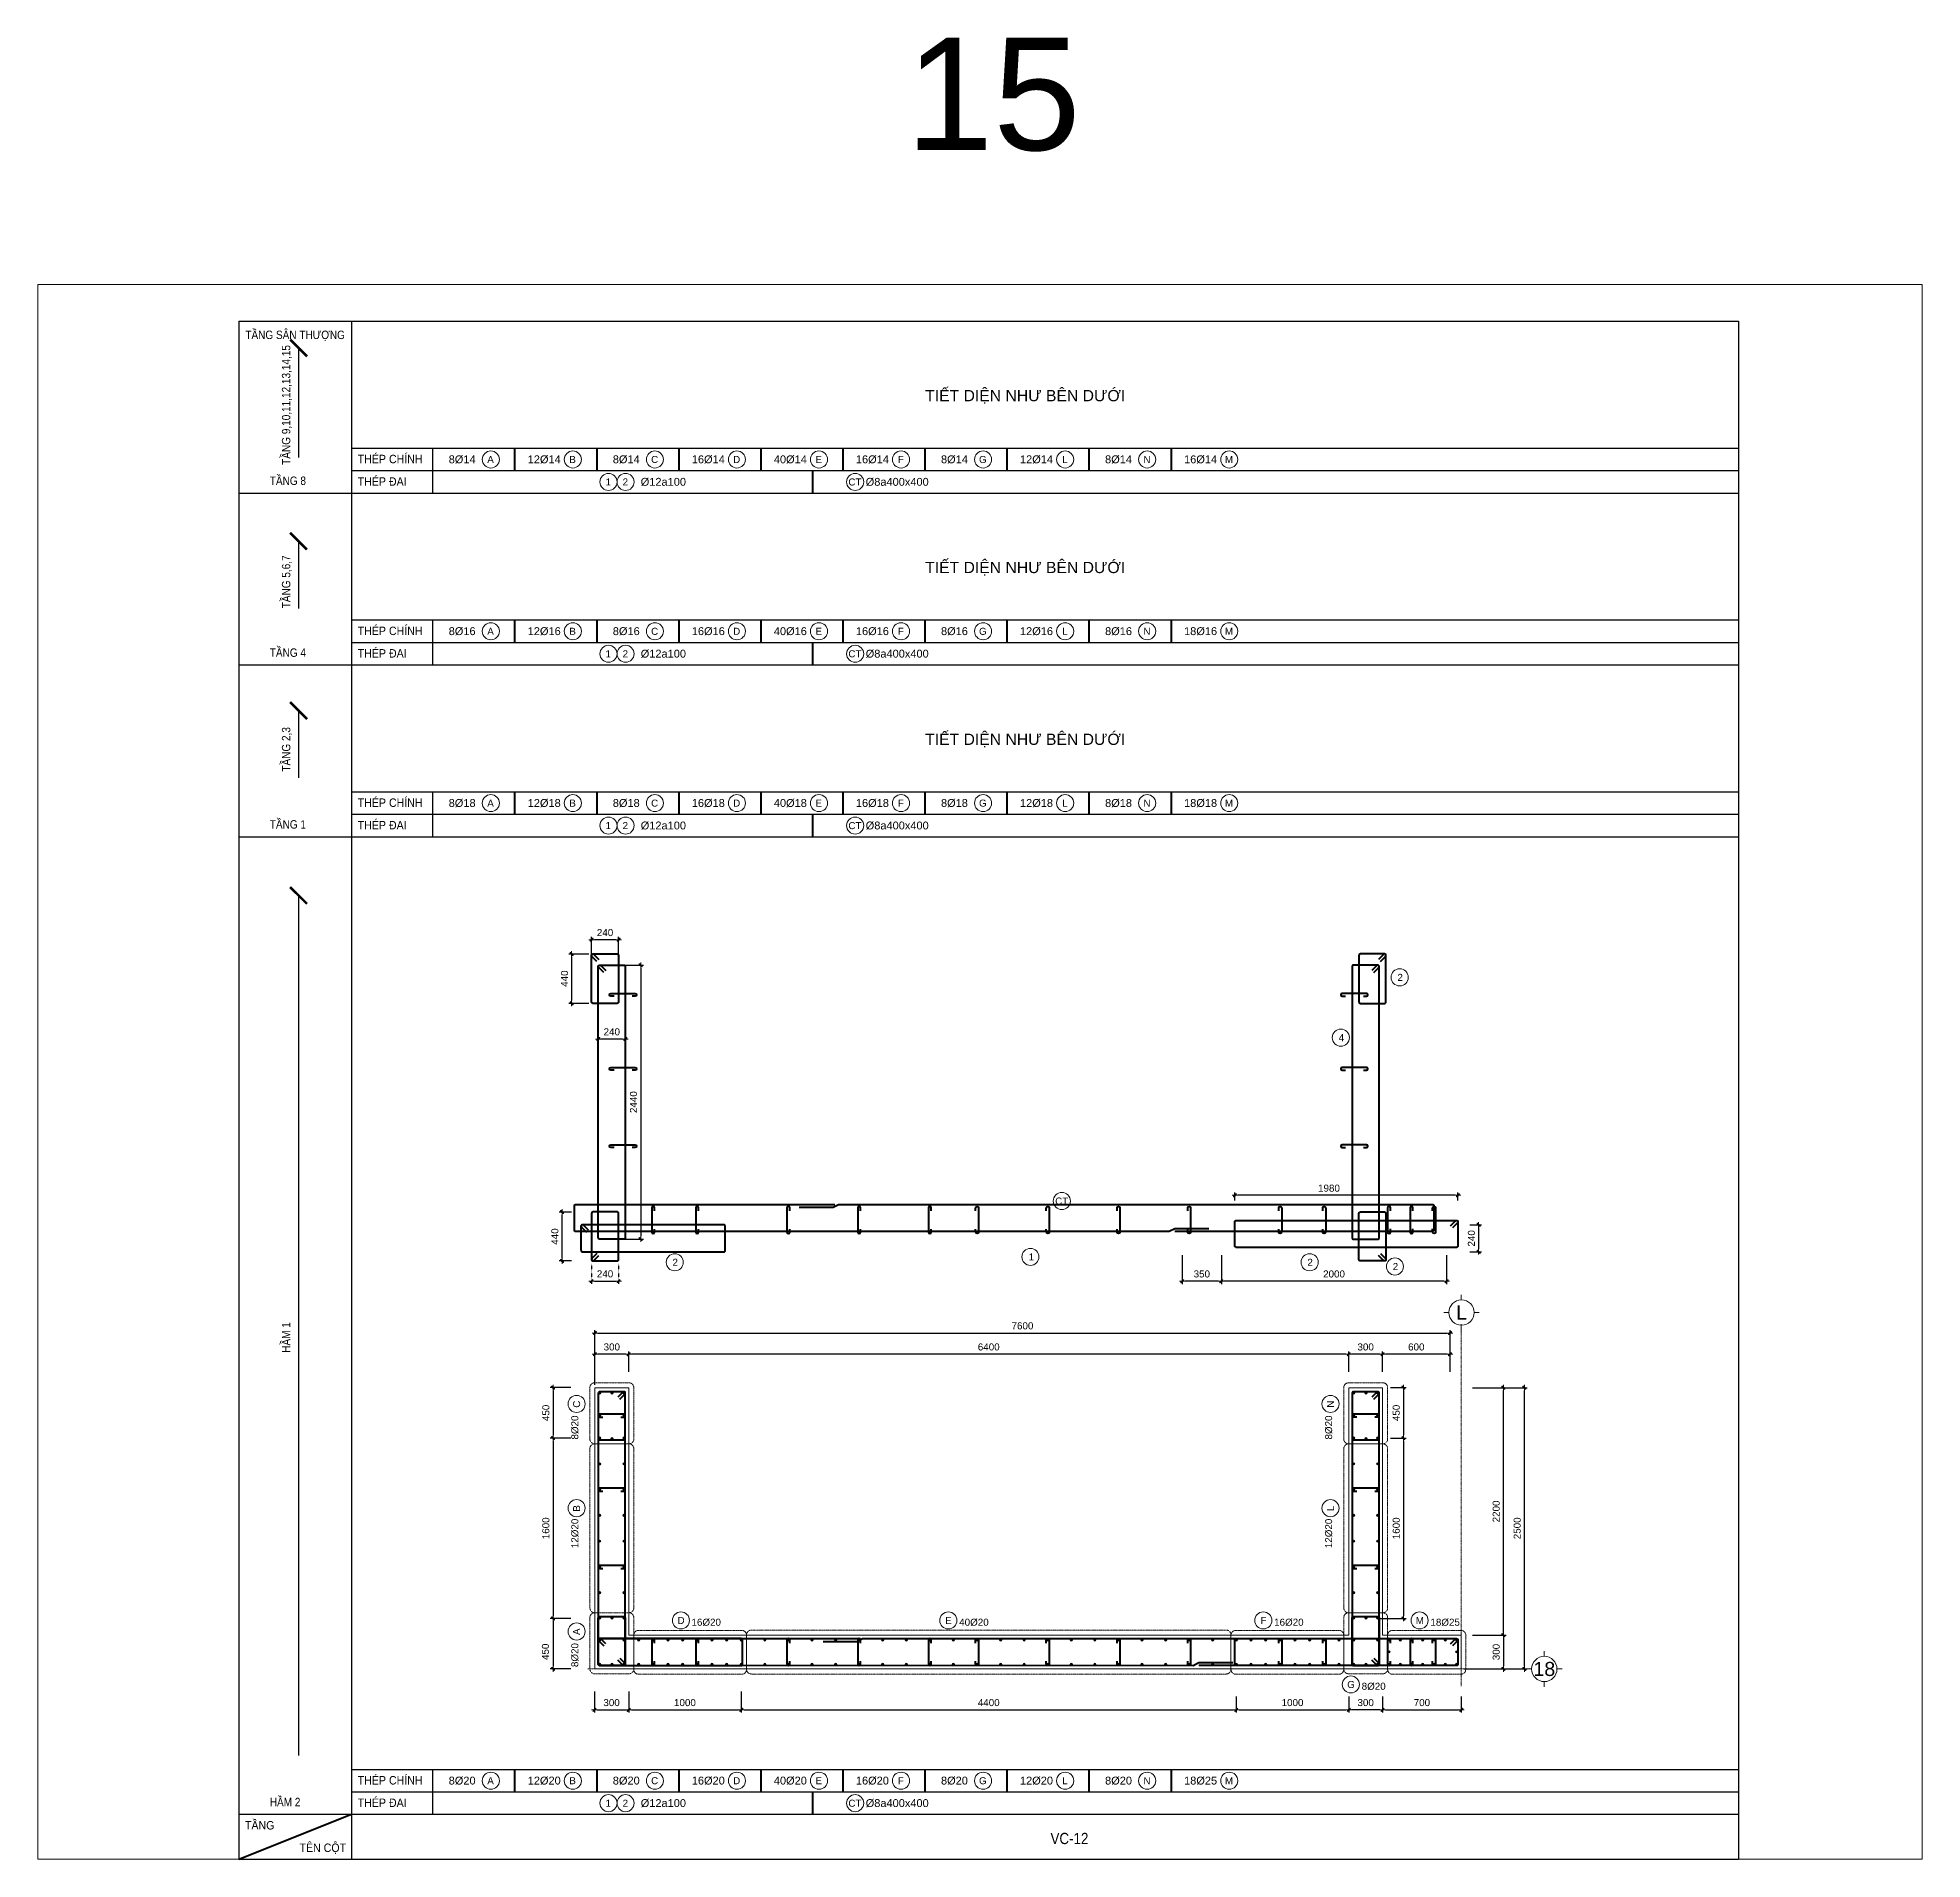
# Model space of a CAD drawing. Header units: millimetres. Extents: x -146909 to 4830753, y -683702 to -336947.
# Drawn here: x 4792200 to 4808950, y -448762 to -432566 of the extents above; entities that cross this region are included whole.
import ezdxf
from ezdxf.enums import TextEntityAlignment as Align

# ---------------------------------------------------------------- set-up
doc = ezdxf.new("R2010")
doc.units = ezdxf.units.MM
doc.header["$MEASUREMENT"] = 0
for name, pattern in [('Grid Line 4 1_5', [1140, 600, -225, 90, -225]), ('HIDDEN', [0.375, 0.25, -0.125]), ('HIDDEN5', [2.8375, 1.25, -1.5875])]:
    doc.linetypes.add(name, pattern=pattern)
doc.layers.get('0').update_dxf_attribs({"lineweight": 9})
doc.layers.get('Defpoints').update_dxf_attribs({"color": 10, "lineweight": 0})
for name, color, linetype, lineweight in [("'S_General_Cont_1 Thin", 1, 'Continuous', 18), ("'S_General_Text_3_Member name", 3, 'Continuous', 35), ('CDAI', 3, 'Continuous', 40), ('chunho.q', 1, 'Continuous', 13), ('CTHEP', 4, 'Continuous', 50), ('DBAO', 2, 'Continuous', 13), ('DMo', 9, 'HIDDEN', 9), ('KTH', 154, 'Continuous', 9), ('S-GRID', 7, 'Continuous', 5), ('STICK', 1, 'Continuous', 9)]:
    doc.layers.add(name, color=color, linetype=linetype, lineweight=lineweight)
for name, color, linetype in [('DM', 1, 'Continuous'), ('TBL', 1, 'Continuous'), ('TX', 214, 'Continuous')]:
    doc.layers.add(name, color=color, linetype=linetype)
doc.styles.add('arial', font='arial.ttf', dxfattribs={"width": 0.85})
doc.styles.get("Standard").update_dxf_attribs({"font": 'arial.ttf'})
doc.styles.add('TTP-HelCon', font='arial.ttf')
doc.dimstyles.new('TTP-25', dxfattribs={"dimscale": 25, "dimtxt": 2.5, "dimasz": 1, "dimexe": 1, "dimexo": 1, "dimgap": 0.09, "dimtad": 0, "dimdec": 4, "dimrnd": 10, "dimzin": 9, "dimdsep": 46, "dimtxsty": 'TTP-HelCon', "dimblk": 'Stick', "dimcen": 0.09, "dimdle": 1.5, "dimclrd": 256, "dimclre": 256, "dimclrt": 1, "dimadec": 0, "dimazin": 0, "dimtfac": 1, "dimtdec": 4, "dimtmove": 0, "dimatfit": 3, "dimldrblk": 'ARCHTICK', "dimfxl": 1, "dimtvp": 1, "dimtolj": 1, "dimtzin": 0, "dimarcsym": 0})
doc.dimstyles.new('TTP-50', dxfattribs={"dimscale": 50, "dimtxt": 2.5, "dimasz": 1, "dimexe": 1, "dimexo": 1, "dimgap": 0.09, "dimtad": 0, "dimdec": 4, "dimzin": 9, "dimdsep": 46, "dimtxsty": 'arial', "dimblk": 'Stick', "dimcen": 0.09, "dimdle": 1.5, "dimclrd": 256, "dimclre": 256, "dimclrt": 1, "dimadec": 0, "dimazin": 0, "dimtfac": 1, "dimtdec": 4, "dimtmove": 0, "dimatfit": 3, "dimldrblk": 'ARCHTICK', "dimfxl": 1, "dimtvp": 1, "dimtolj": 1, "dimtzin": 0, "dimarcsym": 0})

msp = doc.modelspace()

# ---------------------------------------------------------------- texts
at = {"layer": 'chunho.q', "color": 1, "style": 'arial', "width": 0.85}
for s, p in [('TẦNG SÂN THƯỢNG', (4794046.13387, -435245.65692)), ('TẦNG 8', (4794263.29146, -436542.98839)), ('TẦNG 4', (4794263.29146, -438070.67112)), ('TẦNG 1', (4794263.29146, -439598.35386)), ('HẦM 2', (4794263.29146, -448289.98892))]:
    msp.add_text(s, height=75, dxfattribs=at).set_placement(p)
for s, p in [('TẦNG 9,10,11,12,13,14,15', (4794445.97887, -436363.66201)), ('TẦNG 5,6,7', (4794445.97887, -437639.15983)), ('TẦNG 2,3', (4794445.97887, -439091.51183)), ('HẦM 1', (4794445.97887, -444258.23686))]:
    msp.add_text(s, height=75, rotation=90, dxfattribs=at).set_placement(p)
at = {"layer": 'chunho.q', "color": 1, "style": 'arial'}
for s, p in [('8%%C20', (4797005.31531, -445029.7625)), ('8%%C20', (4803705.31531, -445029.7625)), ('12%%C20', (4797005.31531, -445995.63061)), ('12%%C20', (4803705.31531, -445995.63061)), ('8%%C20', (4797005.31531, -447052.74121))]:
    msp.add_text(s, height=62.5, rotation=90, dxfattribs=at).set_placement(p)
for s, p in [('16%%C20', (4798011.12011, -446685.32603)), ('40%%C20', (4800390.58225, -446685.32603)), ('16%%C20', (4803189.50382, -446685.32603)), ('18%%C25', (4804578.6633, -446685.32603)), ('8%%C20', (4803967.51821, -447254.52945))]:
    msp.add_text(s, height=62.5, dxfattribs=at).set_placement(p)
at = {"layer": 'Defpoints', "style": 'arial'}
msp.add_text('15', height=1000, dxfattribs=at).set_placement((4800693.21517, -433073.24457), align=Align.MIDDLE)
at = {"layer": 'TX', "color": 2, "style": 'arial'}
for s, height, p in [('TIẾT DIỆN NHƯ BÊN DƯỚI', 100, (4800977.13143, -435748.64809)), ('8%%C14', 70, (4795973.02937, -436314.98839)), ('12%%C14', 70, (4796702.24562, -436314.98839)), ('8%%C14', 70, (4797431.46187, -436314.98839)), ('16%%C14', 70, (4798160.67812, -436314.98839)), ('40%%C14', 70, (4798889.89437, -436314.98839)), ('16%%C14', 70, (4799619.11062, -436314.98839)), ('8%%C14', 70, (4800348.32687, -436314.98839)), ('12%%C14', 70, (4801077.54312, -436314.98839)), ('8%%C14', 70, (4801806.75937, -436314.98839)), ('16%%C14', 70, (4802535.97562, -436314.98839)), ('%%C12a100', 70, (4797761.34522, -436514.98839)), ('%%C8a400x400', 70, (4799839.57452, -436514.98839)), ('TIẾT DIỆN NHƯ BÊN DƯỚI', 100, (4800977.13143, -437276.33083)), ('8%%C16', 70, (4795973.02937, -437842.67112)), ('12%%C16', 70, (4796702.24562, -437842.67112)), ('8%%C16', 70, (4797431.46187, -437842.67112)), ('16%%C16', 70, (4798160.67812, -437842.67112)), ('40%%C16', 70, (4798889.89437, -437842.67112)), ('16%%C16', 70, (4799619.11062, -437842.67112)), ('8%%C16', 70, (4800348.32687, -437842.67112)), ('12%%C16', 70, (4801077.54312, -437842.67112)), ('8%%C16', 70, (4801806.75937, -437842.67112)), ('18%%C16', 70, (4802535.97562, -437842.67112)), ('%%C12a100', 70, (4797761.34522, -438042.67112)), ('%%C8a400x400', 70, (4799839.57452, -438042.67112)), ('TIẾT DIỆN NHƯ BÊN DƯỚI', 100, (4800977.13143, -438804.01357)), ('8%%C18', 70, (4795973.02937, -439370.35386)), ('12%%C18', 70, (4796702.24562, -439370.35386)), ('8%%C18', 70, (4797431.46187, -439370.35386)), ('16%%C18', 70, (4798160.67812, -439370.35386)), ('40%%C18', 70, (4798889.89437, -439370.35386)), ('16%%C18', 70, (4799619.11062, -439370.35386)), ('8%%C18', 70, (4800348.32687, -439370.35386)), ('12%%C18', 70, (4801077.54312, -439370.35386)), ('8%%C18', 70, (4801806.75937, -439370.35386)), ('18%%C18', 70, (4802535.97562, -439370.35386)), ('%%C12a100', 70, (4797761.34522, -439570.35386)), ('%%C8a400x400', 70, (4799839.57452, -439570.35386)), ('8%%C20', 70, (4795973.02937, -448061.98892)), ('12%%C20', 70, (4796702.24562, -448061.98892)), ('8%%C20', 70, (4797431.46187, -448061.98892)), ('16%%C20', 70, (4798160.67812, -448061.98892)), ('40%%C20', 70, (4798889.89437, -448061.98892)), ('16%%C20', 70, (4799619.11062, -448061.98892)), ('8%%C20', 70, (4800348.32687, -448061.98892)), ('12%%C20', 70, (4801077.54312, -448061.98892)), ('8%%C20', 70, (4801806.75937, -448061.98892)), ('18%%C25', 70, (4802535.97562, -448061.98892)), ('%%C12a100', 70, (4797761.34522, -448261.98892)), ('%%C8a400x400', 70, (4799839.57452, -448261.98892))]:
    msp.add_text(s, height=height, dxfattribs=at).set_placement(p, align=Align.MIDDLE_CENTER)
at = {"layer": 'TX', "color": 2, "style": 'arial', "width": 0.9}
for s, p in [('THÉP CHÍNH', (4795044.90526, -436312.304)), ('THÉP ĐAI', (4795044.90526, -436512.304)), ('THÉP CHÍNH', (4795044.90526, -437839.98674)), ('THÉP ĐAI', (4795044.90526, -438039.98674)), ('THÉP CHÍNH', (4795044.90526, -439367.66948)), ('THÉP ĐAI', (4795044.90526, -439567.66948)), ('THÉP CHÍNH', (4795044.90526, -448059.30454)), ('THÉP ĐAI', (4795044.90526, -448259.30454)), ('TẦNG', (4794042.59254, -448459.30454)), ('TÊN CỘT', (4794527.53111, -448659.30454))]:
    msp.add_text(s, height=75, dxfattribs=at).set_placement(p, align=Align.MIDDLE_LEFT)
at = {"layer": 'TX', "color": 2, "insert": (4801370.58786, -448526.68797), "char_height": 100, "width": 312.1258527, "attachment_point": 2, "style": 'arial'}
msp.add_mtext('VC-12', dxfattribs=at)

# ---------------------------------------------------------------- blocks, each defined once
blk = doc.blocks.new('GL')
at = {"layer": "'S_General_Cont_1 Thin"}
for p, q in [((-600, 0), (-841, 0)), ((12, 600), (12, 841)), ((600, 0), (841, 0)), ((12, -600), (12, -841))]:
    blk.add_line(p, q, dxfattribs=at)
blk.add_circle((0, 0), 600, dxfattribs=at)
at = {"layer": "'S_General_Text_3_Member name"}
blk.add_attdef('A', text='', height=602, dxfattribs=at).set_placement((0, 0), align=Align.MIDDLE)
blk = doc.blocks.new('Stick')
at = {"layer": 'STICK'}
h = blk.add_hatch(color=256, dxfattribs=at)
edge = h.paths.add_edge_path()
edge.add_line((0.3, 0.5), (-0.5, -0.3))
edge.add_arc((-0.4, -0.4), 0.141, 135, 315)
edge.add_line((-0.3, -0.5), (0.5, 0.3))
edge.add_arc((0.4, 0.4), 0.141, 315, 495)
blk.add_line((1, 0), (-1, 0), dxfattribs=at)
blk.add_lwpolyline([(0.3, 0.5), (-0.5, -0.3, 1), (-0.3, -0.5), (0.5, 0.3, 1), (0.3, 0.5, 1)], format="xyb", dxfattribs=at)
blk = doc.blocks.new('*D798')
at = {"layer": 'Defpoints', "color": 0, "transparency": 16777216}
for p in [(4804928, -446769), (4804928, -447069), (4805227, -447069)]:
    blk.add_point(p, dxfattribs=at)
at = {"layer": 'KTH', "lineweight": -2, "transparency": 16777216}
for p, q in [((4804953, -446769), (4805252, -446769)), ((4805227, -446794), (4805227, -447044)), ((4804953, -447069), (4805252, -447069))]:
    blk.add_line(p, q, dxfattribs=at)
at = {"layer": 'KTH', "lineweight": -2, "transparency": 16777216, "xscale": 25, "yscale": 25, "zscale": 25}
for p, rotation in [((4805227, -446769), 90), ((4805227, -447069), 270)]:
    blk.add_blockref('Stick', p, dxfattribs=dict(at, rotation=rotation))
at = {"layer": 'KTH', "color": 1, "transparency": 16777216, "insert": (4805163, -446919), "char_height": 62.5, "attachment_point": 5, "rotation": 90, "style": 'TTP-HelCon'}
blk.add_mtext('\\A1;300', dxfattribs=at)
blk = doc.blocks.new('_ArchTick')
at = {"color": 0, "linetype": 'ByBlock', "const_width": 0.15}
blk.add_lwpolyline([(-0.5, -0.5), (0.5, 0.5)], dxfattribs=at)
blk = doc.blocks.new('*D799')
at = {"layer": 'Defpoints', "color": 0, "transparency": 16777216}
for p in [(4804928, -444569), (4805227, -444569), (4804928, -446769)]:
    blk.add_point(p, dxfattribs=at)
at = {"layer": 'KTH', "lineweight": -2, "transparency": 16777216}
for p, q in [((4804953, -444569), (4805252, -444569)), ((4805227, -446744), (4805227, -444594)), ((4804953, -446769), (4805252, -446769))]:
    blk.add_line(p, q, dxfattribs=at)
at = {"layer": 'KTH', "lineweight": -2, "transparency": 16777216, "xscale": 25, "yscale": 25, "zscale": 25}
for p, rotation in [((4805227, -444569), 90), ((4805227, -446769), 270)]:
    blk.add_blockref('Stick', p, dxfattribs=dict(at, rotation=rotation))
at = {"layer": 'KTH', "color": 1, "transparency": 16777216, "insert": (4805163, -445669), "char_height": 62.5, "attachment_point": 5, "rotation": 90, "style": 'TTP-HelCon'}
blk.add_mtext('\\A1;2200', dxfattribs=at)
blk = doc.blocks.new('*D800')
at = {"layer": 'Defpoints', "color": 0, "transparency": 16777216}
for p in [(4804928, -444569), (4805414, -444569), (4804853, -447069)]:
    blk.add_point(p, dxfattribs=at)
at = {"layer": 'KTH', "lineweight": -2, "transparency": 16777216}
for p, q in [((4804953, -444569), (4805439, -444569)), ((4805414, -447044), (4805414, -444594)), ((4804878, -447069), (4805439, -447069))]:
    blk.add_line(p, q, dxfattribs=at)
at = {"layer": 'KTH', "lineweight": -2, "transparency": 16777216, "xscale": 25, "yscale": 25, "zscale": 25}
for p, rotation in [((4805414, -444569), 90), ((4805414, -447069), 270)]:
    blk.add_blockref('Stick', p, dxfattribs=dict(at, rotation=rotation))
at = {"layer": 'KTH', "color": 1, "transparency": 16777216, "insert": (4805350, -445819), "char_height": 62.5, "attachment_point": 5, "rotation": 90, "style": 'TTP-HelCon'}
blk.add_mtext('\\A1;2500', dxfattribs=at)
blk = doc.blocks.new('*D801')
at = {"layer": 'Defpoints', "color": 0, "transparency": 16777216}
for p in [(4804153, -444271), (4804153, -444453), (4804753, -444453)]:
    blk.add_point(p, dxfattribs=at)
at = {"layer": 'KTH', "lineweight": -2, "transparency": 16777216}
for p, q in [((4804153, -444428), (4804153, -444246)), ((4804728, -444271), (4804178, -444271)), ((4804753, -444428), (4804753, -444246))]:
    blk.add_line(p, q, dxfattribs=at)
at = {"layer": 'KTH', "lineweight": -2, "transparency": 16777216, "xscale": 25, "yscale": 25, "zscale": 25, "rotation": 180}
blk.add_blockref('Stick', (4804153, -444271), dxfattribs=at)
at = {"layer": 'KTH', "lineweight": -2, "transparency": 16777216, "xscale": 25, "yscale": 25, "zscale": 25}
blk.add_blockref('Stick', (4804753, -444271), dxfattribs=at)
at = {"layer": 'KTH', "color": 1, "transparency": 16777216, "insert": (4804453, -444207), "char_height": 62.5, "attachment_point": 5, "style": 'TTP-HelCon'}
blk.add_mtext('\\A1;600', dxfattribs=at)
blk = doc.blocks.new('*D802')
at = {"layer": 'Defpoints', "color": 0, "transparency": 16777216}
for p in [(4803853, -444271), (4803853, -444453), (4804153, -444453)]:
    blk.add_point(p, dxfattribs=at)
at = {"layer": 'KTH', "lineweight": -2, "transparency": 16777216}
for p, q in [((4803853, -444428), (4803853, -444246)), ((4804128, -444271), (4803878, -444271)), ((4804153, -444428), (4804153, -444246))]:
    blk.add_line(p, q, dxfattribs=at)
at = {"layer": 'KTH', "lineweight": -2, "transparency": 16777216, "xscale": 25, "yscale": 25, "zscale": 25, "rotation": 180}
blk.add_blockref('Stick', (4803853, -444271), dxfattribs=at)
at = {"layer": 'KTH', "lineweight": -2, "transparency": 16777216, "xscale": 25, "yscale": 25, "zscale": 25}
blk.add_blockref('Stick', (4804153, -444271), dxfattribs=at)
at = {"layer": 'KTH', "color": 1, "transparency": 16777216, "insert": (4804003, -444207), "char_height": 62.5, "attachment_point": 5, "style": 'TTP-HelCon'}
blk.add_mtext('\\A1;300', dxfattribs=at)
blk = doc.blocks.new('*D803')
at = {"layer": 'Defpoints', "color": 0, "transparency": 16777216}
for p in [(4797453, -444271), (4797453, -444453), (4803853, -444453)]:
    blk.add_point(p, dxfattribs=at)
at = {"layer": 'KTH', "lineweight": -2, "transparency": 16777216}
for p, q in [((4797453, -444428), (4797453, -444246)), ((4803828, -444271), (4797478, -444271)), ((4803853, -444428), (4803853, -444246))]:
    blk.add_line(p, q, dxfattribs=at)
at = {"layer": 'KTH', "lineweight": -2, "transparency": 16777216, "xscale": 25, "yscale": 25, "zscale": 25, "rotation": 180}
blk.add_blockref('Stick', (4797453, -444271), dxfattribs=at)
at = {"layer": 'KTH', "lineweight": -2, "transparency": 16777216, "xscale": 25, "yscale": 25, "zscale": 25}
blk.add_blockref('Stick', (4803853, -444271), dxfattribs=at)
at = {"layer": 'KTH', "color": 1, "transparency": 16777216, "insert": (4800653, -444207), "char_height": 62.5, "attachment_point": 5, "style": 'TTP-HelCon'}
blk.add_mtext('\\A1;6400', dxfattribs=at)
blk = doc.blocks.new('*D804')
at = {"layer": 'Defpoints', "color": 0, "transparency": 16777216}
for p in [(4797153, -444271), (4797153, -444453), (4797453, -444453)]:
    blk.add_point(p, dxfattribs=at)
at = {"layer": 'KTH', "lineweight": -2, "transparency": 16777216}
for p, q in [((4797153, -444428), (4797153, -444246)), ((4797428, -444271), (4797178, -444271)), ((4797453, -444428), (4797453, -444246))]:
    blk.add_line(p, q, dxfattribs=at)
at = {"layer": 'KTH', "lineweight": -2, "transparency": 16777216, "xscale": 25, "yscale": 25, "zscale": 25, "rotation": 180}
blk.add_blockref('Stick', (4797153, -444271), dxfattribs=at)
at = {"layer": 'KTH', "lineweight": -2, "transparency": 16777216, "xscale": 25, "yscale": 25, "zscale": 25}
blk.add_blockref('Stick', (4797453, -444271), dxfattribs=at)
at = {"layer": 'KTH', "color": 1, "transparency": 16777216, "insert": (4797303, -444207), "char_height": 62.5, "attachment_point": 5, "style": 'TTP-HelCon'}
blk.add_mtext('\\A1;300', dxfattribs=at)
blk = doc.blocks.new('*D805')
at = {"layer": 'Defpoints', "color": 0, "transparency": 16777216}
for p in [(4804753, -444083), (4804753, -444453), (4797153, -444569)]:
    blk.add_point(p, dxfattribs=at)
at = {"layer": 'KTH', "lineweight": -2, "transparency": 16777216}
for p, q in [((4797153, -444544), (4797153, -444058)), ((4797178, -444083), (4804728, -444083)), ((4804753, -444428), (4804753, -444058))]:
    blk.add_line(p, q, dxfattribs=at)
at = {"layer": 'KTH', "lineweight": -2, "transparency": 16777216, "xscale": 25, "yscale": 25, "zscale": 25, "rotation": 180}
blk.add_blockref('Stick', (4797153, -444083), dxfattribs=at)
at = {"layer": 'KTH', "lineweight": -2, "transparency": 16777216, "xscale": 25, "yscale": 25, "zscale": 25}
blk.add_blockref('Stick', (4804753, -444083), dxfattribs=at)
at = {"layer": 'KTH', "color": 1, "transparency": 16777216, "insert": (4800953, -444019), "char_height": 62.5, "attachment_point": 5, "style": 'TTP-HelCon'}
blk.add_mtext('\\A1;7600', dxfattribs=at)
blk = doc.blocks.new('*D806')
at = {"layer": 'Defpoints', "color": 0, "transparency": 16777216}
for p in [(4796963, -444568), (4796781, -445017), (4796963, -445017)]:
    blk.add_point(p, dxfattribs=at)
at = {"layer": 'KTH', "lineweight": -2, "transparency": 16777216}
for p, q in [((4796938, -444568), (4796756, -444568)), ((4796781, -444593), (4796781, -444992)), ((4796938, -445017), (4796756, -445017))]:
    blk.add_line(p, q, dxfattribs=at)
at = {"layer": 'KTH', "lineweight": -2, "transparency": 16777216, "xscale": 25, "yscale": 25, "zscale": 25}
for p, rotation in [((4796781, -444568), 90), ((4796781, -445017), 270)]:
    blk.add_blockref('Stick', p, dxfattribs=dict(at, rotation=rotation))
at = {"layer": 'KTH', "color": 1, "transparency": 16777216, "insert": (4796717, -444793), "char_height": 62.5, "attachment_point": 5, "rotation": 90, "style": 'TTP-HelCon'}
blk.add_mtext('\\A1;450', dxfattribs=at)
blk = doc.blocks.new('*D807')
at = {"layer": 'Defpoints', "color": 0, "transparency": 16777216}
for p in [(4796963, -445017), (4796781, -446621), (4796963, -446621)]:
    blk.add_point(p, dxfattribs=at)
at = {"layer": 'KTH', "lineweight": -2, "transparency": 16777216}
for p, q in [((4796938, -445017), (4796756, -445017)), ((4796781, -445042), (4796781, -446596)), ((4796938, -446621), (4796756, -446621))]:
    blk.add_line(p, q, dxfattribs=at)
at = {"layer": 'KTH', "lineweight": -2, "transparency": 16777216, "xscale": 25, "yscale": 25, "zscale": 25}
for p, rotation in [((4796781, -445017), 90), ((4796781, -446621), 270)]:
    blk.add_blockref('Stick', p, dxfattribs=dict(at, rotation=rotation))
at = {"layer": 'KTH', "color": 1, "transparency": 16777216, "insert": (4796717, -445819), "char_height": 62.5, "attachment_point": 5, "rotation": 90, "style": 'TTP-HelCon'}
blk.add_mtext('\\A1;1600', dxfattribs=at)
blk = doc.blocks.new('*D808')
at = {"layer": 'Defpoints', "color": 0, "transparency": 16777216}
for p in [(4796963, -446621), (4796781, -447069), (4796963, -447069)]:
    blk.add_point(p, dxfattribs=at)
at = {"layer": 'KTH', "lineweight": -2, "transparency": 16777216}
for p, q in [((4796938, -446621), (4796756, -446621)), ((4796781, -446646), (4796781, -447044)), ((4796938, -447069), (4796756, -447069))]:
    blk.add_line(p, q, dxfattribs=at)
at = {"layer": 'KTH', "lineweight": -2, "transparency": 16777216, "xscale": 25, "yscale": 25, "zscale": 25}
for p, rotation in [((4796781, -446621), 90), ((4796781, -447069), 270)]:
    blk.add_blockref('Stick', p, dxfattribs=dict(at, rotation=rotation))
at = {"layer": 'KTH', "color": 1, "transparency": 16777216, "insert": (4796713, -446917), "char_height": 62.5, "attachment_point": 5, "rotation": 90, "style": 'TTP-HelCon'}
blk.add_mtext('\\A1;450', dxfattribs=at)
blk = doc.blocks.new('*U782')
at = {"layer": 'CTHEP', "ltscale": 0.02, "const_width": 10}
blk.add_lwpolyline([(0, 5, -1), (0, -5, -1)], format="xyb", close=True, dxfattribs=at)
at = {"layer": 'Defpoints', "color": 1}
blk.add_circle((0, 0), 10, dxfattribs=at)
blk = doc.blocks.new('*U783')
at = {"layer": 'CDAI', "color": 0, "linetype": 'ByBlock', "lineweight": -2, "transparency": 16777216}
for p in [(0, 0), (130.3625, 0), (260.725, 0), (391.0875, 0), (521.45, 0), (651.8125, 0), (782.175, 0), (912.5375, 0), (1042.9, 0)]:
    blk.add_blockref('*U782', p, dxfattribs=at)
blk = doc.blocks.new('*D809')
at = {"layer": 'Defpoints', "color": 0, "transparency": 16777216}
for p in [(4797149, -447244), (4797453, -447244), (4797453, -447433)]:
    blk.add_point(p, dxfattribs=at)
at = {"layer": 'KTH', "lineweight": -2, "transparency": 16777216}
for p, q in [((4797149, -447269), (4797149, -447458)), ((4797453, -447269), (4797453, -447458)), ((4797174, -447433), (4797428, -447433))]:
    blk.add_line(p, q, dxfattribs=at)
at = {"layer": 'KTH', "lineweight": -2, "transparency": 16777216, "xscale": 25, "yscale": 25, "zscale": 25, "rotation": 180}
blk.add_blockref('Stick', (4797149, -447433), dxfattribs=at)
at = {"layer": 'KTH', "lineweight": -2, "transparency": 16777216, "xscale": 25, "yscale": 25, "zscale": 25}
blk.add_blockref('Stick', (4797453, -447433), dxfattribs=at)
at = {"layer": 'KTH', "color": 1, "transparency": 16777216, "insert": (4797301, -447369), "char_height": 62.5, "attachment_point": 5, "style": 'TTP-HelCon'}
blk.add_mtext('\\A1;300', dxfattribs=at)
blk = doc.blocks.new('*D810')
at = {"layer": 'Defpoints', "color": 0, "transparency": 16777216}
for p in [(4797453, -447244), (4798454, -447244), (4798454, -447433)]:
    blk.add_point(p, dxfattribs=at)
at = {"layer": 'KTH', "lineweight": -2, "transparency": 16777216}
for p, q in [((4797453, -447269), (4797453, -447458)), ((4798454, -447269), (4798454, -447458)), ((4797478, -447433), (4798429, -447433))]:
    blk.add_line(p, q, dxfattribs=at)
at = {"layer": 'KTH', "lineweight": -2, "transparency": 16777216, "xscale": 25, "yscale": 25, "zscale": 25, "rotation": 180}
blk.add_blockref('Stick', (4797453, -447433), dxfattribs=at)
at = {"layer": 'KTH', "lineweight": -2, "transparency": 16777216, "xscale": 25, "yscale": 25, "zscale": 25}
blk.add_blockref('Stick', (4798454, -447433), dxfattribs=at)
at = {"layer": 'KTH', "color": 1, "transparency": 16777216, "insert": (4797953, -447369), "char_height": 62.5, "attachment_point": 5, "style": 'TTP-HelCon'}
blk.add_mtext('\\A1;1000', dxfattribs=at)
blk = doc.blocks.new('*U788')
at = {"layer": 'CTHEP', "ltscale": 0.02, "const_width": 10}
blk.add_lwpolyline([(0, 5, -1), (0, -5, -1)], format="xyb", close=True, dxfattribs=at)
at = {"layer": 'Defpoints', "color": 1}
blk.add_circle((0, 0), 10, dxfattribs=at)
blk = doc.blocks.new('*U789')
at = {"layer": 'CDAI', "color": 0, "linetype": 'ByBlock', "lineweight": -2, "transparency": 16777216}
for p in [(0, 0), (130.3625, 0), (260.725, 0), (391.0875, 0), (521.45, 0), (651.8125, 0), (782.175, 0), (912.5375, 0), (1042.9, 0)]:
    blk.add_blockref('*U788', p, dxfattribs=at)
blk = doc.blocks.new('*U784')
at = {"layer": 'CTHEP', "ltscale": 0.02, "const_width": 10}
blk.add_lwpolyline([(0, 5, -1), (0, -5, -1)], format="xyb", close=True, dxfattribs=at)
at = {"layer": 'Defpoints', "color": 1}
blk.add_circle((0, 0), 10, dxfattribs=at)
blk = doc.blocks.new('*U785')
at = {"layer": 'CDAI', "color": 0, "linetype": 'ByBlock', "lineweight": -2, "transparency": 16777216}
blk.add_blockref('*U784', (0, 0), dxfattribs=at)
blk = doc.blocks.new('*U786')
at = {"layer": 'CTHEP', "ltscale": 0.02, "const_width": 10}
blk.add_lwpolyline([(0, 5, -1), (0, -5, -1)], format="xyb", close=True, dxfattribs=at)
at = {"layer": 'Defpoints', "color": 1}
blk.add_circle((0, 0), 10, dxfattribs=at)
blk = doc.blocks.new('*U787')
at = {"layer": 'CDAI', "color": 0, "linetype": 'ByBlock', "lineweight": -2, "transparency": 16777216}
for p in [(0, 0), (100, 0), (200, 0), (300, 0), (400, 0), (500, 0), (600, 0), (700, 0)]:
    blk.add_blockref('*U786', p, dxfattribs=at)
blk = doc.blocks.new('*D813')
at = {"layer": 'Defpoints', "color": 0, "transparency": 16777216}
for p in [(4798454, -447289), (4802853, -447289), (4802853, -447433)]:
    blk.add_point(p, dxfattribs=at)
at = {"layer": 'KTH', "lineweight": -2, "transparency": 16777216}
for p, q in [((4798454, -447314), (4798454, -447458)), ((4802853, -447314), (4802853, -447458)), ((4798479, -447433), (4802828, -447433))]:
    blk.add_line(p, q, dxfattribs=at)
at = {"layer": 'KTH', "lineweight": -2, "transparency": 16777216, "xscale": 25, "yscale": 25, "zscale": 25, "rotation": 180}
blk.add_blockref('Stick', (4798454, -447433), dxfattribs=at)
at = {"layer": 'KTH', "lineweight": -2, "transparency": 16777216, "xscale": 25, "yscale": 25, "zscale": 25}
blk.add_blockref('Stick', (4802853, -447433), dxfattribs=at)
at = {"layer": 'KTH', "color": 1, "transparency": 16777216, "insert": (4800653, -447369), "char_height": 62.5, "attachment_point": 5, "style": 'TTP-HelCon'}
blk.add_mtext('\\A1;4400', dxfattribs=at)
blk = doc.blocks.new('*D814')
at = {"layer": 'Defpoints', "color": 0, "transparency": 16777216}
for p in [(4802853, -447289), (4803853, -447289), (4803853, -447433)]:
    blk.add_point(p, dxfattribs=at)
at = {"layer": 'KTH', "lineweight": -2, "transparency": 16777216}
for p, q in [((4802853, -447314), (4802853, -447458)), ((4803853, -447314), (4803853, -447458)), ((4802878, -447433), (4803828, -447433))]:
    blk.add_line(p, q, dxfattribs=at)
at = {"layer": 'KTH', "lineweight": -2, "transparency": 16777216, "xscale": 25, "yscale": 25, "zscale": 25, "rotation": 180}
blk.add_blockref('Stick', (4802853, -447433), dxfattribs=at)
at = {"layer": 'KTH', "lineweight": -2, "transparency": 16777216, "xscale": 25, "yscale": 25, "zscale": 25}
blk.add_blockref('Stick', (4803853, -447433), dxfattribs=at)
at = {"layer": 'KTH', "color": 1, "transparency": 16777216, "insert": (4803353, -447369), "char_height": 62.5, "attachment_point": 5, "style": 'TTP-HelCon'}
blk.add_mtext('\\A1;1000', dxfattribs=at)
blk = doc.blocks.new('*D815')
at = {"layer": 'Defpoints', "color": 0, "transparency": 16777216}
for p in [(4804153, -447289), (4804853, -447289), (4804853, -447433)]:
    blk.add_point(p, dxfattribs=at)
at = {"layer": 'KTH', "lineweight": -2, "transparency": 16777216}
for p, q in [((4804153, -447314), (4804153, -447458)), ((4804853, -447314), (4804853, -447458)), ((4804178, -447433), (4804828, -447433))]:
    blk.add_line(p, q, dxfattribs=at)
at = {"layer": 'KTH', "lineweight": -2, "transparency": 16777216, "xscale": 25, "yscale": 25, "zscale": 25, "rotation": 180}
blk.add_blockref('Stick', (4804153, -447433), dxfattribs=at)
at = {"layer": 'KTH', "lineweight": -2, "transparency": 16777216, "xscale": 25, "yscale": 25, "zscale": 25}
blk.add_blockref('Stick', (4804853, -447433), dxfattribs=at)
at = {"layer": 'KTH', "color": 1, "transparency": 16777216, "insert": (4804503, -447369), "char_height": 62.5, "attachment_point": 5, "style": 'TTP-HelCon'}
blk.add_mtext('\\A1;700', dxfattribs=at)
blk = doc.blocks.new('*D816')
at = {"layer": 'Defpoints', "color": 0, "transparency": 16777216}
for p in [(4803853, -447289), (4804153, -447289), (4803853, -447433)]:
    blk.add_point(p, dxfattribs=at)
at = {"layer": 'KTH', "lineweight": -2, "transparency": 16777216}
for p, q in [((4803853, -447314), (4803853, -447458)), ((4804153, -447314), (4804153, -447458)), ((4804128, -447433), (4803878, -447433))]:
    blk.add_line(p, q, dxfattribs=at)
at = {"layer": 'KTH', "lineweight": -2, "transparency": 16777216, "xscale": 25, "yscale": 25, "zscale": 25, "rotation": 180}
blk.add_blockref('Stick', (4803853, -447433), dxfattribs=at)
at = {"layer": 'KTH', "lineweight": -2, "transparency": 16777216, "xscale": 25, "yscale": 25, "zscale": 25}
blk.add_blockref('Stick', (4804153, -447433), dxfattribs=at)
at = {"layer": 'KTH', "color": 1, "transparency": 16777216, "insert": (4804003, -447369), "char_height": 62.5, "attachment_point": 5, "style": 'TTP-HelCon'}
blk.add_mtext('\\A1;300', dxfattribs=at)
blk = doc.blocks.new('*U790')
at = {"layer": 'CTHEP', "ltscale": 0.02, "const_width": 10}
blk.add_lwpolyline([(0, 5, -1), (0, -5, -1)], format="xyb", close=True, dxfattribs=at)
at = {"layer": 'Defpoints', "color": 1}
blk.add_circle((0, 0), 10, dxfattribs=at)
blk = doc.blocks.new('*U791')
at = {"layer": 'CDAI', "color": 0, "linetype": 'ByBlock', "lineweight": -2, "transparency": 16777216}
for p in [(0, 0), (130.3625, 0), (260.725, 0), (391.0875, 0), (521.45, 0), (651.8125, 0), (782.175, 0), (912.5375, 0), (1042.9, 0)]:
    blk.add_blockref('*U790', p, dxfattribs=at)
blk = doc.blocks.new('*U792')
at = {"layer": 'CTHEP', "ltscale": 0.02, "const_width": 10}
blk.add_lwpolyline([(0, 5, -1), (0, -5, -1)], format="xyb", close=True, dxfattribs=at)
at = {"layer": 'Defpoints', "color": 1}
blk.add_circle((0, 0), 10, dxfattribs=at)
blk = doc.blocks.new('*U793')
at = {"layer": 'CDAI', "color": 0, "linetype": 'ByBlock', "lineweight": -2, "transparency": 16777216}
for p in [(0, 0), (130.3625, 0), (260.725, 0), (391.0875, 0), (521.45, 0), (651.8125, 0), (782.175, 0), (912.5375, 0), (1042.9, 0)]:
    blk.add_blockref('*U792', p, dxfattribs=at)
blk = doc.blocks.new('*U750')
at = {"layer": 'CTHEP', "ltscale": 0.02, "const_width": 10}
blk.add_lwpolyline([(0, 5, -1), (0, -5, -1)], format="xyb", close=True, dxfattribs=at)
at = {"layer": 'Defpoints', "color": 1}
blk.add_circle((0, 0), 10, dxfattribs=at)
blk = doc.blocks.new('*U751')
at = {"layer": 'CDAI', "color": 0, "linetype": 'ByBlock', "lineweight": -2, "transparency": 16777216}
for p in [(0, 0), (200, 0), (400, 0)]:
    blk.add_blockref('*U750', p, dxfattribs=at)
blk = doc.blocks.new('*U756')
at = {"layer": 'CTHEP', "ltscale": 0.02, "const_width": 10}
blk.add_lwpolyline([(0, 5, -1), (0, -5, -1)], format="xyb", close=True, dxfattribs=at)
at = {"layer": 'Defpoints', "color": 1}
blk.add_circle((0, 0), 10, dxfattribs=at)
blk = doc.blocks.new('*U757')
at = {"layer": 'CDAI', "color": 0, "linetype": 'ByBlock', "lineweight": -2, "transparency": 16777216}
blk.add_blockref('*U756', (0, 0), dxfattribs=at)
blk = doc.blocks.new('*U752')
at = {"layer": 'CTHEP', "ltscale": 0.02, "const_width": 10}
blk.add_lwpolyline([(0, 5, -1), (0, -5, -1)], format="xyb", close=True, dxfattribs=at)
at = {"layer": 'Defpoints', "color": 1}
blk.add_circle((0, 0), 10, dxfattribs=at)
blk = doc.blocks.new('*U753')
at = {"layer": 'CDAI', "color": 0, "linetype": 'ByBlock', "lineweight": -2, "transparency": 16777216}
for p in [(0, 0), (200, 0), (400, 0)]:
    blk.add_blockref('*U752', p, dxfattribs=at)
blk = doc.blocks.new('*U754')
at = {"layer": 'CTHEP', "ltscale": 0.02, "const_width": 10}
blk.add_lwpolyline([(0, 5, -1), (0, -5, -1)], format="xyb", close=True, dxfattribs=at)
at = {"layer": 'Defpoints', "color": 1}
blk.add_circle((0, 0), 10, dxfattribs=at)
blk = doc.blocks.new('*U755')
at = {"layer": 'CDAI', "color": 0, "linetype": 'ByBlock', "lineweight": -2, "transparency": 16777216}
blk.add_blockref('*U754', (0, 0), dxfattribs=at)
blk = doc.blocks.new('*U758')
at = {"layer": 'CTHEP', "ltscale": 0.02, "const_width": 10}
blk.add_lwpolyline([(0, 5, -1), (0, -5, -1)], format="xyb", close=True, dxfattribs=at)
at = {"layer": 'Defpoints', "color": 1}
blk.add_circle((0, 0), 10, dxfattribs=at)
blk = doc.blocks.new('*U759')
at = {"layer": 'CDAI', "color": 0, "linetype": 'ByBlock', "lineweight": -2, "transparency": 16777216}
blk.add_blockref('*U758', (0, 0), dxfattribs=at)
blk = doc.blocks.new('*U762')
at = {"layer": 'CTHEP', "ltscale": 0.02, "const_width": 10}
blk.add_lwpolyline([(0, 5, -1), (0, -5, -1)], format="xyb", close=True, dxfattribs=at)
at = {"layer": 'Defpoints', "color": 1}
blk.add_circle((0, 0), 10, dxfattribs=at)
blk = doc.blocks.new('*U763')
at = {"layer": 'CDAI', "color": 0, "linetype": 'ByBlock', "lineweight": -2, "transparency": 16777216}
blk.add_blockref('*U762', (0, 0), dxfattribs=at)
blk = doc.blocks.new('*U760')
at = {"layer": 'CTHEP', "ltscale": 0.02, "const_width": 10}
blk.add_lwpolyline([(0, 5, -1), (0, -5, -1)], format="xyb", close=True, dxfattribs=at)
at = {"layer": 'Defpoints', "color": 1}
blk.add_circle((0, 0), 10, dxfattribs=at)
blk = doc.blocks.new('*U761')
at = {"layer": 'CDAI', "color": 0, "linetype": 'ByBlock', "lineweight": -2, "transparency": 16777216}
blk.add_blockref('*U760', (0, 0), dxfattribs=at)
blk = doc.blocks.new('*U764')
at = {"layer": 'CTHEP', "ltscale": 0.02, "const_width": 10}
blk.add_lwpolyline([(0, 5, -1), (0, -5, -1)], format="xyb", close=True, dxfattribs=at)
at = {"layer": 'Defpoints', "color": 1}
blk.add_circle((0, 0), 10, dxfattribs=at)
blk = doc.blocks.new('*U765')
at = {"layer": 'CDAI', "color": 0, "linetype": 'ByBlock', "lineweight": -2, "transparency": 16777216}
for p in [(0, 0), (229.1, 0), (458.2, 0), (687.3, 0), (916.4, 0), (1145.5, 0), (1374.6, 0)]:
    blk.add_blockref('*U764', p, dxfattribs=at)
blk = doc.blocks.new('*U766')
at = {"layer": 'CTHEP', "ltscale": 0.02, "const_width": 10}
blk.add_lwpolyline([(0, 5, -1), (0, -5, -1)], format="xyb", close=True, dxfattribs=at)
at = {"layer": 'Defpoints', "color": 1}
blk.add_circle((0, 0), 10, dxfattribs=at)
blk = doc.blocks.new('*U767')
at = {"layer": 'CDAI', "color": 0, "linetype": 'ByBlock', "lineweight": -2, "transparency": 16777216}
blk.add_blockref('*U766', (0, 0), dxfattribs=at)
blk = doc.blocks.new('*U768')
at = {"layer": 'CTHEP', "ltscale": 0.02, "const_width": 10}
blk.add_lwpolyline([(0, 5, -1), (0, -5, -1)], format="xyb", close=True, dxfattribs=at)
at = {"layer": 'Defpoints', "color": 1}
blk.add_circle((0, 0), 10, dxfattribs=at)
blk = doc.blocks.new('*U769')
at = {"layer": 'CDAI', "color": 0, "linetype": 'ByBlock', "lineweight": -2, "transparency": 16777216}
blk.add_blockref('*U768', (0, 0), dxfattribs=at)
blk = doc.blocks.new('*U770')
at = {"layer": 'CTHEP', "ltscale": 0.02, "const_width": 10}
blk.add_lwpolyline([(0, 5, -1), (0, -5, -1)], format="xyb", close=True, dxfattribs=at)
at = {"layer": 'Defpoints', "color": 1}
blk.add_circle((0, 0), 10, dxfattribs=at)
blk = doc.blocks.new('*U771')
at = {"layer": 'CDAI', "color": 0, "linetype": 'ByBlock', "lineweight": -2, "transparency": 16777216}
for p in [(0, 0), (229.1, 0), (458.2, 0), (687.3, 0), (916.4, 0), (1145.5, 0), (1374.6, 0)]:
    blk.add_blockref('*U770', p, dxfattribs=at)
blk = doc.blocks.new('*U772')
at = {"layer": 'CTHEP', "ltscale": 0.02, "const_width": 10}
blk.add_lwpolyline([(0, 5, -1), (0, -5, -1)], format="xyb", close=True, dxfattribs=at)
at = {"layer": 'Defpoints', "color": 1}
blk.add_circle((0, 0), 10, dxfattribs=at)
blk = doc.blocks.new('*U773')
at = {"layer": 'CDAI', "color": 0, "linetype": 'ByBlock', "lineweight": -2, "transparency": 16777216}
blk.add_blockref('*U772', (0, 0), dxfattribs=at)
blk = doc.blocks.new('*U774')
at = {"layer": 'CTHEP', "ltscale": 0.02, "const_width": 10}
blk.add_lwpolyline([(0, 5, -1), (0, -5, -1)], format="xyb", close=True, dxfattribs=at)
at = {"layer": 'Defpoints', "color": 1}
blk.add_circle((0, 0), 10, dxfattribs=at)
blk = doc.blocks.new('*U775')
at = {"layer": 'CDAI', "color": 0, "linetype": 'ByBlock', "lineweight": -2, "transparency": 16777216}
blk.add_blockref('*U774', (0, 0), dxfattribs=at)
blk = doc.blocks.new('*U776')
at = {"layer": 'CTHEP', "ltscale": 0.02, "const_width": 10}
blk.add_lwpolyline([(0, 5, -1), (0, -5, -1)], format="xyb", close=True, dxfattribs=at)
at = {"layer": 'Defpoints', "color": 1}
blk.add_circle((0, 0), 10, dxfattribs=at)
blk = doc.blocks.new('*U777')
at = {"layer": 'CDAI', "color": 0, "linetype": 'ByBlock', "lineweight": -2, "transparency": 16777216}
blk.add_blockref('*U776', (0, 0), dxfattribs=at)
blk = doc.blocks.new('*D817')
at = {"layer": 'Defpoints', "color": 0, "transparency": 16777216}
for p in [(4804198, -444568), (4804198, -445017), (4804339, -445017)]:
    blk.add_point(p, dxfattribs=at)
at = {"layer": 'KTH', "lineweight": -2, "transparency": 16777216}
for p, q in [((4804223, -444568), (4804364, -444568)), ((4804339, -444593), (4804339, -444992)), ((4804223, -445017), (4804364, -445017))]:
    blk.add_line(p, q, dxfattribs=at)
at = {"layer": 'KTH', "lineweight": -2, "transparency": 16777216, "xscale": 25, "yscale": 25, "zscale": 25}
for p, rotation in [((4804339, -444568), 90), ((4804339, -445017), 270)]:
    blk.add_blockref('Stick', p, dxfattribs=dict(at, rotation=rotation))
at = {"layer": 'KTH', "color": 1, "transparency": 16777216, "insert": (4804275, -444793), "char_height": 62.5, "attachment_point": 5, "rotation": 90, "style": 'TTP-HelCon'}
blk.add_mtext('\\A1;450', dxfattribs=at)
blk = doc.blocks.new('*D818')
at = {"layer": 'Defpoints', "color": 0, "transparency": 16777216}
for p in [(4804198, -445017), (4804111, -446621), (4804339, -446621)]:
    blk.add_point(p, dxfattribs=at)
at = {"layer": 'KTH', "lineweight": -2, "transparency": 16777216}
for p, q in [((4804223, -445017), (4804364, -445017)), ((4804339, -445042), (4804339, -446596)), ((4804136, -446621), (4804364, -446621))]:
    blk.add_line(p, q, dxfattribs=at)
at = {"layer": 'KTH', "lineweight": -2, "transparency": 16777216, "xscale": 25, "yscale": 25, "zscale": 25}
for p, rotation in [((4804339, -445017), 90), ((4804339, -446621), 270)]:
    blk.add_blockref('Stick', p, dxfattribs=dict(at, rotation=rotation))
at = {"layer": 'KTH', "color": 1, "transparency": 16777216, "insert": (4804275, -445819), "char_height": 62.5, "attachment_point": 5, "rotation": 90, "style": 'TTP-HelCon'}
blk.add_mtext('\\A1;1600', dxfattribs=at)
blk = doc.blocks.new('*U626')
at = {"layer": 'CTHEP', "ltscale": 0.02, "const_width": 10}
blk.add_lwpolyline([(0, 5, -1), (0, -5, -1)], format="xyb", close=True, dxfattribs=at)
at = {"layer": 'Defpoints', "color": 1}
blk.add_circle((0, 0), 10, dxfattribs=at)
blk = doc.blocks.new('*U627')
at = {"layer": 'CDAI', "color": 0, "linetype": 'ByBlock', "lineweight": -2, "transparency": 16777216}
for p in [(0, 0), (200, 0), (400, 0)]:
    blk.add_blockref('*U626', p, dxfattribs=at)
blk = doc.blocks.new('*U632')
at = {"layer": 'CTHEP', "ltscale": 0.02, "const_width": 10}
blk.add_lwpolyline([(0, 5, -1), (0, -5, -1)], format="xyb", close=True, dxfattribs=at)
at = {"layer": 'Defpoints', "color": 1}
blk.add_circle((0, 0), 10, dxfattribs=at)
blk = doc.blocks.new('*U633')
at = {"layer": 'CDAI', "color": 0, "linetype": 'ByBlock', "lineweight": -2, "transparency": 16777216}
blk.add_blockref('*U632', (0, 0), dxfattribs=at)
blk = doc.blocks.new('*U628')
at = {"layer": 'CTHEP', "ltscale": 0.02, "const_width": 10}
blk.add_lwpolyline([(0, 5, -1), (0, -5, -1)], format="xyb", close=True, dxfattribs=at)
at = {"layer": 'Defpoints', "color": 1}
blk.add_circle((0, 0), 10, dxfattribs=at)
blk = doc.blocks.new('*U629')
at = {"layer": 'CDAI', "color": 0, "linetype": 'ByBlock', "lineweight": -2, "transparency": 16777216}
for p in [(0, 0), (200, 0), (400, 0)]:
    blk.add_blockref('*U628', p, dxfattribs=at)
blk = doc.blocks.new('*U630')
at = {"layer": 'CTHEP', "ltscale": 0.02, "const_width": 10}
blk.add_lwpolyline([(0, 5, -1), (0, -5, -1)], format="xyb", close=True, dxfattribs=at)
at = {"layer": 'Defpoints', "color": 1}
blk.add_circle((0, 0), 10, dxfattribs=at)
blk = doc.blocks.new('*U631')
at = {"layer": 'CDAI', "color": 0, "linetype": 'ByBlock', "lineweight": -2, "transparency": 16777216}
blk.add_blockref('*U630', (0, 0), dxfattribs=at)
blk = doc.blocks.new('*U634')
at = {"layer": 'CTHEP', "ltscale": 0.02, "const_width": 10}
blk.add_lwpolyline([(0, 5, -1), (0, -5, -1)], format="xyb", close=True, dxfattribs=at)
at = {"layer": 'Defpoints', "color": 1}
blk.add_circle((0, 0), 10, dxfattribs=at)
blk = doc.blocks.new('*U635')
at = {"layer": 'CDAI', "color": 0, "linetype": 'ByBlock', "lineweight": -2, "transparency": 16777216}
blk.add_blockref('*U634', (0, 0), dxfattribs=at)
blk = doc.blocks.new('*U638')
at = {"layer": 'CTHEP', "ltscale": 0.02, "const_width": 10}
blk.add_lwpolyline([(0, 5, -1), (0, -5, -1)], format="xyb", close=True, dxfattribs=at)
at = {"layer": 'Defpoints', "color": 1}
blk.add_circle((0, 0), 10, dxfattribs=at)
blk = doc.blocks.new('*U639')
at = {"layer": 'CDAI', "color": 0, "linetype": 'ByBlock', "lineweight": -2, "transparency": 16777216}
blk.add_blockref('*U638', (0, 0), dxfattribs=at)
blk = doc.blocks.new('*U636')
at = {"layer": 'CTHEP', "ltscale": 0.02, "const_width": 10}
blk.add_lwpolyline([(0, 5, -1), (0, -5, -1)], format="xyb", close=True, dxfattribs=at)
at = {"layer": 'Defpoints', "color": 1}
blk.add_circle((0, 0), 10, dxfattribs=at)
blk = doc.blocks.new('*U637')
at = {"layer": 'CDAI', "color": 0, "linetype": 'ByBlock', "lineweight": -2, "transparency": 16777216}
blk.add_blockref('*U636', (0, 0), dxfattribs=at)
blk = doc.blocks.new('*U648')
at = {"layer": 'CTHEP', "ltscale": 0.02, "const_width": 10}
blk.add_lwpolyline([(0, 5, -1), (0, -5, -1)], format="xyb", close=True, dxfattribs=at)
at = {"layer": 'Defpoints', "color": 1}
blk.add_circle((0, 0), 10, dxfattribs=at)
blk = doc.blocks.new('*U649')
at = {"layer": 'CDAI', "color": 0, "linetype": 'ByBlock', "lineweight": -2, "transparency": 16777216}
blk.add_blockref('*U648', (0, 0), dxfattribs=at)
blk = doc.blocks.new('*U650')
at = {"layer": 'CTHEP', "ltscale": 0.02, "const_width": 10}
blk.add_lwpolyline([(0, 5, -1), (0, -5, -1)], format="xyb", close=True, dxfattribs=at)
at = {"layer": 'Defpoints', "color": 1}
blk.add_circle((0, 0), 10, dxfattribs=at)
blk = doc.blocks.new('*U651')
at = {"layer": 'CDAI', "color": 0, "linetype": 'ByBlock', "lineweight": -2, "transparency": 16777216}
blk.add_blockref('*U650', (0, 0), dxfattribs=at)
blk = doc.blocks.new('*U652')
at = {"layer": 'CTHEP', "ltscale": 0.02, "const_width": 10}
blk.add_lwpolyline([(0, 5, -1), (0, -5, -1)], format="xyb", close=True, dxfattribs=at)
at = {"layer": 'Defpoints', "color": 1}
blk.add_circle((0, 0), 10, dxfattribs=at)
blk = doc.blocks.new('*U653')
at = {"layer": 'CDAI', "color": 0, "linetype": 'ByBlock', "lineweight": -2, "transparency": 16777216}
blk.add_blockref('*U652', (0, 0), dxfattribs=at)
blk = doc.blocks.new('*U642')
at = {"layer": 'CTHEP', "ltscale": 0.02, "const_width": 10}
blk.add_lwpolyline([(0, 5, -1), (0, -5, -1)], format="xyb", close=True, dxfattribs=at)
at = {"layer": 'Defpoints', "color": 1}
blk.add_circle((0, 0), 10, dxfattribs=at)
blk = doc.blocks.new('*U643')
at = {"layer": 'CDAI', "color": 0, "linetype": 'ByBlock', "lineweight": -2, "transparency": 16777216}
blk.add_blockref('*U642', (0, 0), dxfattribs=at)
blk = doc.blocks.new('*U644')
at = {"layer": 'CTHEP', "ltscale": 0.02, "const_width": 10}
blk.add_lwpolyline([(0, 5, -1), (0, -5, -1)], format="xyb", close=True, dxfattribs=at)
at = {"layer": 'Defpoints', "color": 1}
blk.add_circle((0, 0), 10, dxfattribs=at)
blk = doc.blocks.new('*U645')
at = {"layer": 'CDAI', "color": 0, "linetype": 'ByBlock', "lineweight": -2, "transparency": 16777216}
blk.add_blockref('*U644', (0, 0), dxfattribs=at)
blk = doc.blocks.new('*U646')
at = {"layer": 'CTHEP', "ltscale": 0.02, "const_width": 10}
blk.add_lwpolyline([(0, 5, -1), (0, -5, -1)], format="xyb", close=True, dxfattribs=at)
at = {"layer": 'Defpoints', "color": 1}
blk.add_circle((0, 0), 10, dxfattribs=at)
blk = doc.blocks.new('*U647')
at = {"layer": 'CDAI', "color": 0, "linetype": 'ByBlock', "lineweight": -2, "transparency": 16777216}
for p in [(0, 0), (229.1, 0), (458.2, 0), (687.3, 0), (916.4, 0), (1145.5, 0), (1374.6, 0)]:
    blk.add_blockref('*U646', p, dxfattribs=at)
blk = doc.blocks.new('*U640')
at = {"layer": 'CTHEP', "ltscale": 0.02, "const_width": 10}
blk.add_lwpolyline([(0, 5, -1), (0, -5, -1)], format="xyb", close=True, dxfattribs=at)
at = {"layer": 'Defpoints', "color": 1}
blk.add_circle((0, 0), 10, dxfattribs=at)
blk = doc.blocks.new('*U641')
at = {"layer": 'CDAI', "color": 0, "linetype": 'ByBlock', "lineweight": -2, "transparency": 16777216}
for p in [(0, 0), (229.1, 0), (458.2, 0), (687.3, 0), (916.4, 0), (1145.5, 0), (1374.6, 0)]:
    blk.add_blockref('*U640', p, dxfattribs=at)
blk = doc.blocks.new('VA12')
at = {"layer": 'CDAI'}
for points in [[(-180, -53), (-224, -9, -0.668179), (-215, 12), (0, 12, -0.414214), (12, 0), (12, -2410, -0.414214), (0, -2423), (-215, -2423, -0.414214), (-228, -2410), (-228, 0, -0.668179), (-206, 9), (-162, -35)], [(-180, -53), (-224, -9, -0.668179), (-215, 12), (0, 12, -0.414214), (12, 0), (12, -404, -0.414214), (0, -416), (-215, -416, -0.414214), (-228, -404), (-228, 0, -0.668179), (-206, 9), (-162, -35)], [(-188, -212), (-215, -212, -1), (-215, -188), (0, -188, -1), (0, -212), (-28, -212)], [(-188, -871), (-215, -871, -1), (-215, -846), (0, -846, -1), (0, -871), (-28, -871)], [(-188, -1558), (-215, -1558, -1), (-215, -1533), (0, -1533, -1), (0, -1558), (-28, -1558)], [(-180, -2357), (-224, -2402, 0.668179), (-215, -2423), (0, -2423, 0.414214), (12, -2410), (12, -2000, 0.414214), (0, -1987), (-215, -1987, 0.414214), (-228, -2000), (-228, -2410, 0.668179), (-206, -2419), (-162, -2375)]]:
    blk.add_lwpolyline(points, format="xyb", dxfattribs=at)
at = {"layer": 'DMo', "color": 6, "ltscale": 10}
for points in [[(-260, 92), (45, 92, -0.414214), (87, 49), (87, -408, -0.414214), (45, -451), (-260, -451, -0.414214), (-303, -408), (-303, 49, -0.414214)], [(-260, -451), (45, -451, -0.414214), (87, -494), (87, -1910, -0.414214), (45, -1953), (-260, -1953, -0.414214), (-303, -1910), (-303, -494, -0.414214)]]:
    blk.add_lwpolyline(points, format="xyb", close=True, dxfattribs=at)
at = {"layer": 'CDAI', "color": 214, "xscale": -1}
for name, p, rotation in [('*U629', (-215, 0), 90), ('*U647', (-215, -400), 90), ('*U631', (-110, -404), 270), ('*U643', (0, -1999), 270), ('*U645', (0, -2195), 270), ('*U639', (-110, -2411), 270), ('*U635', (0, -2411), 270)]:
    blk.add_blockref(name, p, dxfattribs=dict(at, rotation=rotation))
at = {"layer": 'CDAI', "color": 214}
for name, p, rotation in [('*U633', (-110, 0), 270), ('*U627', (0, 0), 270), ('*U641', (0, -400), 270), ('*U649', (-215, -1999), 90), ('*U637', (-110, -2000), 270), ('*U653', (-215, -2195), 90), ('*U651', (-215, -2411), 90)]:
    blk.add_blockref(name, p, dxfattribs=dict(at, rotation=rotation))
blk = doc.blocks.new('*U794')
at = {"layer": 'CTHEP', "ltscale": 0.02, "const_width": 10}
blk.add_lwpolyline([(0, 5, -1), (0, -5, -1)], format="xyb", close=True, dxfattribs=at)
at = {"layer": 'Defpoints', "color": 1}
blk.add_circle((0, 0), 10, dxfattribs=at)
blk = doc.blocks.new('*U795')
at = {"layer": 'CDAI', "color": 0, "linetype": 'ByBlock', "lineweight": -2, "transparency": 16777216}
for p in [(0, 0), (209, 0), (419, 0), (628, 0), (838, 0), (1047, 0), (1257, 0), (1466, 0), (1676, 0), (1885, 0), (2095, 0), (2304, 0), (2514, 0), (2723, 0), (2933, 0), (3142, 0), (3352, 0), (3561, 0), (3771, 0), (3980, 0), (4190, 0), (4399, 0)]:
    blk.add_blockref('*U794', p, dxfattribs=at)
blk = doc.blocks.new('*U796')
at = {"layer": 'CTHEP', "ltscale": 0.02, "const_width": 10}
blk.add_lwpolyline([(0, 5, -1), (0, -5, -1)], format="xyb", close=True, dxfattribs=at)
at = {"layer": 'Defpoints', "color": 1}
blk.add_circle((0, 0), 10, dxfattribs=at)
blk = doc.blocks.new('*U797')
at = {"layer": 'CDAI', "color": 0, "linetype": 'ByBlock', "lineweight": -2, "transparency": 16777216}
for p in [(0, 0), (209, 0), (419, 0), (628, 0), (838, 0), (1047, 0), (1257, 0), (1466, 0), (1676, 0), (1885, 0), (2095, 0), (2304, 0), (2514, 0), (2723, 0), (2933, 0), (3142, 0), (3352, 0), (3561, 0), (3771, 0), (3980, 0), (4190, 0), (4399, 0)]:
    blk.add_blockref('*U796', p, dxfattribs=at)
blk = doc.blocks.new('*D819')
at = {"layer": 'Defpoints', "color": 0, "transparency": 16777216}
for p in [(4804905, -443121), (4804905, -443361), (4805007, -443361)]:
    blk.add_point(p, dxfattribs=at)
at = {"layer": 'KTH', "lineweight": -2, "transparency": 16777216}
for p, q in [((4804930, -443121), (4805032, -443121)), ((4805007, -443146), (4805007, -443336)), ((4804930, -443361), (4805032, -443361))]:
    blk.add_line(p, q, dxfattribs=at)
at = {"layer": 'KTH', "lineweight": -2, "transparency": 16777216, "xscale": 25, "yscale": 25, "zscale": 25}
for p, rotation in [((4805007, -443121), 90), ((4805007, -443361), 270)]:
    blk.add_blockref('Stick', p, dxfattribs=dict(at, rotation=rotation))
at = {"layer": 'KTH', "color": 1, "transparency": 16777216, "insert": (4804943, -443241), "char_height": 62.5, "attachment_point": 5, "rotation": 90, "style": 'TTP-HelCon'}
blk.add_mtext('\\A1;240', dxfattribs=at)
blk = doc.blocks.new('*D820')
at = {"layer": 'Defpoints', "color": 0, "transparency": 16777216}
for p in [(4802841, -442858), (4802841, -442931), (4804823, -442931)]:
    blk.add_point(p, dxfattribs=at)
at = {"layer": 'KTH', "lineweight": -2, "transparency": 16777216}
for p, q in [((4802841, -442906), (4802841, -442833)), ((4804798, -442858), (4802866, -442858)), ((4804823, -442906), (4804823, -442833))]:
    blk.add_line(p, q, dxfattribs=at)
at = {"layer": 'KTH', "lineweight": -2, "transparency": 16777216, "xscale": 25, "yscale": 25, "zscale": 25, "rotation": 180}
blk.add_blockref('Stick', (4802841, -442858), dxfattribs=at)
at = {"layer": 'KTH', "lineweight": -2, "transparency": 16777216, "xscale": 25, "yscale": 25, "zscale": 25}
blk.add_blockref('Stick', (4804823, -442858), dxfattribs=at)
at = {"layer": 'KTH', "color": 1, "transparency": 16777216, "insert": (4803677, -442795), "char_height": 62.5, "attachment_point": 5, "style": 'TTP-HelCon'}
blk.add_mtext('\\A1;1980', dxfattribs=at)
blk = doc.blocks.new('*D821')
at = {"layer": 'Defpoints', "color": 0, "transparency": 16777216}
for p in [(4802721, -443366), (4804723, -443366), (4802721, -443622)]:
    blk.add_point(p, dxfattribs=at)
at = {"layer": 'KTH', "lineweight": -2, "transparency": 16777216}
for p, q in [((4802721, -443391), (4802721, -443647)), ((4804723, -443391), (4804723, -443647)), ((4804698, -443622), (4802746, -443622))]:
    blk.add_line(p, q, dxfattribs=at)
at = {"layer": 'KTH', "lineweight": -2, "transparency": 16777216, "xscale": 25, "yscale": 25, "zscale": 25, "rotation": 180}
blk.add_blockref('Stick', (4802721, -443622), dxfattribs=at)
at = {"layer": 'KTH', "lineweight": -2, "transparency": 16777216, "xscale": 25, "yscale": 25, "zscale": 25}
blk.add_blockref('Stick', (4804723, -443622), dxfattribs=at)
at = {"layer": 'KTH', "color": 1, "transparency": 16777216, "insert": (4803722, -443558), "char_height": 62.5, "attachment_point": 5, "style": 'TTP-HelCon'}
blk.add_mtext('\\A1;2000', dxfattribs=at)
blk = doc.blocks.new('*D822')
at = {"layer": 'Defpoints', "color": 0, "transparency": 16777216}
for p in [(4802373, -443366), (4802721, -443366), (4802373, -443622)]:
    blk.add_point(p, dxfattribs=at)
at = {"layer": 'KTH', "lineweight": -2, "transparency": 16777216}
for p, q in [((4802373, -443391), (4802373, -443647)), ((4802721, -443391), (4802721, -443647)), ((4802696, -443622), (4802398, -443622))]:
    blk.add_line(p, q, dxfattribs=at)
at = {"layer": 'KTH', "lineweight": -2, "transparency": 16777216, "xscale": 25, "yscale": 25, "zscale": 25, "rotation": 180}
blk.add_blockref('Stick', (4802373, -443622), dxfattribs=at)
at = {"layer": 'KTH', "lineweight": -2, "transparency": 16777216, "xscale": 25, "yscale": 25, "zscale": 25}
blk.add_blockref('Stick', (4802721, -443622), dxfattribs=at)
at = {"layer": 'KTH', "color": 1, "transparency": 16777216, "insert": (4802547, -443558), "char_height": 62.5, "attachment_point": 5, "style": 'TTP-HelCon'}
blk.add_mtext('\\A1;350', dxfattribs=at)
blk = doc.blocks.new('*D823')
at = {"layer": 'Defpoints', "color": 0, "transparency": 16777216}
for p in [(4797123, -440586), (4797123, -440767), (4797363, -440767)]:
    blk.add_point(p, dxfattribs=at)
at = {"layer": 'KTH', "lineweight": -2, "transparency": 16777216}
for p, q in [((4797123, -440742), (4797123, -440561)), ((4797338, -440586), (4797148, -440586)), ((4797363, -440742), (4797363, -440561))]:
    blk.add_line(p, q, dxfattribs=at)
at = {"layer": 'KTH', "lineweight": -2, "transparency": 16777216, "xscale": 25, "yscale": 25, "zscale": 25, "rotation": 180}
blk.add_blockref('Stick', (4797123, -440586), dxfattribs=at)
at = {"layer": 'KTH', "lineweight": -2, "transparency": 16777216, "xscale": 25, "yscale": 25, "zscale": 25}
blk.add_blockref('Stick', (4797363, -440586), dxfattribs=at)
at = {"layer": 'KTH', "color": 1, "transparency": 16777216, "insert": (4797243, -440523), "char_height": 62.5, "attachment_point": 5, "style": 'TTP-HelCon'}
blk.add_mtext('\\A1;240', dxfattribs=at)
blk = doc.blocks.new('*D824')
at = {"layer": 'Defpoints', "color": 0, "transparency": 16777216}
for p in [(4797123, -440713), (4796946, -441152), (4797123, -441152)]:
    blk.add_point(p, dxfattribs=at)
at = {"layer": 'KTH', "lineweight": -2, "transparency": 16777216}
for p, q in [((4797098, -440713), (4796921, -440713)), ((4796946, -440738), (4796946, -441127)), ((4797098, -441152), (4796921, -441152))]:
    blk.add_line(p, q, dxfattribs=at)
at = {"layer": 'KTH', "lineweight": -2, "transparency": 16777216, "xscale": 25, "yscale": 25, "zscale": 25}
for p, rotation in [((4796946, -440713), 90), ((4796946, -441152), 270)]:
    blk.add_blockref('Stick', p, dxfattribs=dict(at, rotation=rotation))
at = {"layer": 'KTH', "color": 1, "transparency": 16777216, "insert": (4796883, -440932), "char_height": 62.5, "attachment_point": 5, "rotation": 90, "style": 'TTP-HelCon'}
blk.add_mtext('\\A1;440', dxfattribs=at)
blk = doc.blocks.new('*D825')
at = {"layer": 'Defpoints', "color": 0, "transparency": 16777216}
for p in [(4797183, -441460), (4797183, -441469), (4797423, -441460)]:
    blk.add_point(p, dxfattribs=at)
at = {"layer": 'KTH', "lineweight": -2, "transparency": 16777216}
for p, q in [((4797183, -441485), (4797183, -441494)), ((4797398, -441469), (4797208, -441469)), ((4797423, -441485), (4797423, -441494))]:
    blk.add_line(p, q, dxfattribs=at)
at = {"layer": 'KTH', "lineweight": -2, "transparency": 16777216, "xscale": 25, "yscale": 25, "zscale": 25, "rotation": 180}
blk.add_blockref('Stick', (4797183, -441469), dxfattribs=at)
at = {"layer": 'KTH', "lineweight": -2, "transparency": 16777216, "xscale": 25, "yscale": 25, "zscale": 25}
blk.add_blockref('Stick', (4797423, -441469), dxfattribs=at)
at = {"layer": 'KTH', "color": 1, "transparency": 16777216, "insert": (4797303, -441405), "char_height": 62.5, "attachment_point": 5, "style": 'TTP-HelCon'}
blk.add_mtext('\\A1;240', dxfattribs=at)
blk = doc.blocks.new('*D826')
at = {"layer": 'Defpoints', "color": 0, "transparency": 16777216}
for p in [(4797303, -440813), (4797303, -443248), (4797560, -443248)]:
    blk.add_point(p, dxfattribs=at)
at = {"layer": 'KTH', "lineweight": -2, "transparency": 16777216}
for p, q in [((4797328, -440813), (4797585, -440813)), ((4797560, -440838), (4797560, -443223)), ((4797328, -443248), (4797585, -443248))]:
    blk.add_line(p, q, dxfattribs=at)
at = {"layer": 'KTH', "lineweight": -2, "transparency": 16777216, "xscale": 25, "yscale": 25, "zscale": 25}
for p, rotation in [((4797560, -440813), 90), ((4797560, -443248), 270)]:
    blk.add_blockref('Stick', p, dxfattribs=dict(at, rotation=rotation))
at = {"layer": 'KTH', "color": 1, "transparency": 16777216, "insert": (4797496, -442030), "char_height": 62.5, "attachment_point": 5, "rotation": 90, "style": 'TTP-HelCon'}
blk.add_mtext('\\A1;2440', dxfattribs=at)
blk = doc.blocks.new('sign of slab')
at = {"layer": "'S_General_Cont_1 Thin"}
blk.add_circle((-10, 0), 475, dxfattribs=at)
at = {"layer": "'S_General_Text_3_Member name", "style": 'arial'}
blk.add_attdef('S', text='', height=250, dxfattribs=at).set_placement((-23, -1), align=Align.MIDDLE_CENTER)
blk = doc.blocks.new('*U778')
at = {"layer": 'CTHEP', "ltscale": 0.02, "const_width": 10}
blk.add_lwpolyline([(0, 5, -1), (0, -5, -1)], format="xyb", close=True, dxfattribs=at)
at = {"layer": 'Defpoints', "color": 1}
blk.add_circle((0, 0), 10, dxfattribs=at)
blk = doc.blocks.new('*U779')
at = {"layer": 'CDAI', "color": 0, "linetype": 'ByBlock', "lineweight": -2, "transparency": 16777216}
for p in [(0, 0), (100, 0), (200, 0), (300, 0), (400, 0), (500, 0), (600, 0), (700, 0)]:
    blk.add_blockref('*U778', p, dxfattribs=at)
blk = doc.blocks.new('*U780')
at = {"layer": 'CTHEP', "ltscale": 0.02, "const_width": 10}
blk.add_lwpolyline([(0, 5, -1), (0, -5, -1)], format="xyb", close=True, dxfattribs=at)
at = {"layer": 'Defpoints', "color": 1}
blk.add_circle((0, 0), 10, dxfattribs=at)
blk = doc.blocks.new('*U781')
at = {"layer": 'CDAI', "color": 0, "linetype": 'ByBlock', "lineweight": -2, "transparency": 16777216}
blk.add_blockref('*U780', (0, 0), dxfattribs=at)
blk = doc.blocks.new('*D811')
at = {"layer": 'Defpoints', "color": 0, "transparency": 16777216}
for p in [(4796861, -443007), (4796970, -443007), (4796970, -443442)]:
    blk.add_point(p, dxfattribs=at)
at = {"layer": 'KTH', "lineweight": -2, "transparency": 16777216}
for p, q in [((4796945, -443007), (4796836, -443007)), ((4796861, -443417), (4796861, -443032)), ((4796945, -443442), (4796836, -443442))]:
    blk.add_line(p, q, dxfattribs=at)
at = {"layer": 'KTH', "lineweight": -2, "transparency": 16777216, "xscale": 25, "yscale": 25, "zscale": 25}
for p, rotation in [((4796861, -443007), 90), ((4796861, -443442), 270)]:
    blk.add_blockref('Stick', p, dxfattribs=dict(at, rotation=rotation))
at = {"layer": 'KTH', "color": 1, "transparency": 16777216, "insert": (4796797, -443225), "char_height": 62.5, "attachment_point": 5, "rotation": 90, "style": 'TTP-HelCon'}
blk.add_mtext('\\A1;440', dxfattribs=at)
blk = doc.blocks.new('*D812')
at = {"layer": 'Defpoints', "color": 0, "transparency": 16777216}
for p in [(4797123, -443442), (4797363, -443442), (4797363, -443621)]:
    blk.add_point(p, dxfattribs=at)
at = {"layer": 'KTH', "linetype": 'HIDDEN5', "lineweight": -2, "transparency": 16777216}
for p, q in [((4797123, -443467), (4797123, -443646)), ((4797363, -443467), (4797363, -443646))]:
    blk.add_line(p, q, dxfattribs=at)
at = {"layer": 'KTH', "lineweight": -2, "transparency": 16777216}
blk.add_line((4797148, -443621), (4797338, -443621), dxfattribs=at)
at = {"layer": 'KTH', "lineweight": -2, "transparency": 16777216, "xscale": 25, "yscale": 25, "zscale": 25, "rotation": 180}
blk.add_blockref('Stick', (4797123, -443621), dxfattribs=at)
at = {"layer": 'KTH', "lineweight": -2, "transparency": 16777216, "xscale": 25, "yscale": 25, "zscale": 25}
blk.add_blockref('Stick', (4797363, -443621), dxfattribs=at)
at = {"layer": 'KTH', "color": 1, "transparency": 16777216, "insert": (4797243, -443557), "char_height": 62.5, "attachment_point": 5, "style": 'TTP-HelCon'}
blk.add_mtext('\\A1;240', dxfattribs=at)

# ---------------------------------------------------------------- dimensions: what is measured, and where the dimension line sits
at = {"layer": 'KTH'}
for base, p1, p2, angle, picture, middle in [((4797123.19717, -440586.32259), (4797363.19717, -440766.50022), (4797123.19717, -440766.50022), 180, '*D823', (4797243.19717, -440522.50096)), ((4796946.43779, -441151.70604), (4797123.19717, -440712.70604), (4797123.19717, -441151.70604), 90, '*D824', (4796882.61616, -440932.20604)), ((4797560.062366, -443248.067995), (4797303.197167, -440812.706035), (4797303.197791, -443248.067995), 90, '*D826', (4797496.240742, -442030.387015)), ((4797183.19733, -441468.59226), (4797423.19733, -441459.91284), (4797183.19733, -441459.9129), 180, '*D825', (4797303.19733, -441404.77064)), ((4796861.194634, -443006.659409), (4796970.167398, -443442.361656), (4796970.167398, -443006.659409), 90, '*D811', (4796797.37301, -443224.510533)), ((4802721.30934, -443622.04661), (4804723.19716, -443366.24697), (4802721.30934, -443366.24697), 180, '*D821', (4803722.25325, -443558.22499)), ((4804753.19716, -444083.03554), (4797153.19717, -444569.49154), (4804753.19716, -444453.00004), 180, '*D805', (4800953.19716, -444019.21391)), ((4804153.19717, -444270.53554), (4804753.19716, -444453.00004), (4804153.19717, -444453.00004), 180, '*D801', (4804453.19716, -444206.71391)), ((4796780.67387, -445016.99154), (4796962.98734, -444568.15125), (4796962.98734, -445016.99154), 90, '*D806', (4796716.85225, -444792.57139)), ((4804339.11377, -445016.99154), (4804198.47829, -444568.15125), (4804198.47829, -445016.99154), 90, '*D817', (4804275.29215, -444792.57139)), ((4805414.11377, -444569.49154), (4804853.19717, -447069.49154), (4804928.26916, -444569.49154), 90, '*D800', (4805350.29215, -445819.49154)), ((4805226.61377, -447069.49154), (4804928.26916, -446769.49154), (4804928.26916, -447069.49154), 90, '*D798', (4805162.74951, -446919.49154))]:
    dim = msp.add_linear_dim(base=base, p1=p1, p2=p2, angle=angle, dimstyle='TTP-25', dxfattribs=at)
    dim.commit()
    dim.dimension.update_dxf_attribs({"geometry": picture, "text_midpoint": middle})
for base, p1, p2, angle, picture, middle in [((4802840.69747, -442858.42223), (4804823.19716, -442931.10268), (4802840.69747, -442931.10268), 180, '*D820', (4803676.891, -442858.42223)), ((4796780.67387, -447069.49154), (4796962.98734, -446620.65125), (4796962.98734, -447069.49154), 90, '*D808', (4796776.35187, -446916.61154))]:
    dim = msp.add_linear_dim(base=base, p1=p1, p2=p2, angle=angle, dimstyle='TTP-25', override={"dimtmove": 1}, dxfattribs=at)
    dim.commit()
    dim.dimension.update_dxf_attribs({"geometry": picture, "text_midpoint": middle, "dimtype": 160})
for base, p1, p2, angle, picture, middle in [((4805006.631163, -443360.941089), (4804904.663504, -443120.933742), (4804904.663504, -443360.941089), 90, '*D819', (4804942.809539, -443240.937415)), ((4802372.59473, -443622.04661), (4802721.30934, -443366.24697), (4802372.59473, -443366.24697), 180, '*D822', (4802546.95203, -443558.18236)), ((4797153.19717, -444270.53554), (4797453.19717, -444453.00004), (4797153.19717, -444453.00004), 180, '*D804', (4797303.19717, -444206.67128)), ((4797453.19717, -444270.53554), (4803853.19717, -444453.00004), (4797453.19717, -444453.00004), 180, '*D803', (4800653.19717, -444206.71391)), ((4803853.19717, -444270.53554), (4804153.19717, -444453.00004), (4803853.19717, -444453.00004), 180, '*D802', (4804003.19717, -444206.67128)), ((4805226.61377, -444569.49154), (4804928.26916, -446769.49154), (4804928.26916, -444569.49154), 90, '*D799', (4805162.79215, -445669.49154)), ((4796780.67387, -446620.65125), (4796962.98734, -445016.99154), (4796962.98734, -446620.65125), 90, '*D807', (4796716.85225, -445818.8214)), ((4804339.11377, -446620.65125), (4804198.47829, -445016.99154), (4804110.69717, -446620.65125), 90, '*D818', (4804275.29215, -445818.8214))]:
    dim = msp.add_linear_dim(base=base, p1=p1, p2=p2, angle=angle, dimstyle='TTP-25', override={"dimtmove": 1}, dxfattribs=at)
    dim.commit()
    dim.dimension.update_dxf_attribs({"geometry": picture, "text_midpoint": middle})
for base, p1, p2, override, picture, middle in [((4797363.19757, -443621.12681), (4797123.19757, -443442.36166), (4797363.19757, -443442.36166), {"dimfxl": 0.18, "dimarcsym": 2}, '*D812', (4797243.19757, -443557.30518)), ((4797453.19717, -447432.62451), (4797149.25657, -447244.40006), (4797453.19717, -447244.40006), {"dimtmove": 1}, '*D809', (4797301.22687, -447368.76025)), ((4798453.59686, -447432.62451), (4797453.19717, -447244.40006), (4798453.59686, -447244.40006), {"dimtmove": 1}, '*D810', (4797953.39701, -447368.80289)), ((4802853.19716, -447432.62451), (4798453.59686, -447288.50902), (4802853.19716, -447288.50902), {"dimtmove": 1}, '*D813', (4800653.39701, -447368.80289)), ((4803853.19716, -447432.62451), (4802853.19716, -447288.50902), (4803853.19716, -447288.50902), {"dimtmove": 1}, '*D814', (4803353.19716, -447368.80289)), ((4803853.19716, -447432.62451), (4804153.19717, -447288.50902), (4803853.19716, -447288.50902), {"dimtmove": 1}, '*D816', (4804003.19716, -447368.76025)), ((4804853.19717, -447432.62451), (4804153.19717, -447288.50902), (4804853.19717, -447288.50902), {"dimtmove": 1}, '*D815', (4804503.19717, -447368.80289))]:
    dim = msp.add_linear_dim(base=base, p1=p1, p2=p2, dimstyle='TTP-25', override=override, dxfattribs=at)
    dim.commit()
    dim.dimension.update_dxf_attribs({"geometry": picture, "text_midpoint": middle})

# ---------------------------------------------------------------- linework, layer by layer
at = {"layer": 'CDAI', "color": 214}
for p, q in [((4796439.45686, -436214.98839), (4796439.45686, -436414.98839)), ((4797168.67311, -436214.98839), (4797168.67311, -436414.98839)), ((4797897.88936, -436214.98839), (4797897.88936, -436414.98839)), ((4798627.10561, -436214.98839), (4798627.10561, -436414.98839)), ((4799356.32186, -436214.98839), (4799356.32186, -436414.98839)), ((4800085.53811, -436214.98839), (4800085.53811, -436414.98839)), ((4800814.75436, -436214.98839), (4800814.75436, -436414.98839)), ((4801543.97061, -436214.98839), (4801543.97061, -436414.98839)), ((4802273.18686, -436214.98839), (4802273.18686, -436414.98839)), ((4799087.68753, -436414.98839), (4799087.68753, -436614.98839)), ((4796439.45686, -437742.67112), (4796439.45686, -437942.67112)), ((4797168.67311, -437742.67112), (4797168.67311, -437942.67112)), ((4797897.88936, -437742.67112), (4797897.88936, -437942.67112)), ((4798627.10561, -437742.67112), (4798627.10561, -437942.67112)), ((4799356.32186, -437742.67112), (4799356.32186, -437942.67112)), ((4800085.53811, -437742.67112), (4800085.53811, -437942.67112)), ((4800814.75436, -437742.67112), (4800814.75436, -437942.67112)), ((4801543.97061, -437742.67112), (4801543.97061, -437942.67112)), ((4802273.18686, -437742.67112), (4802273.18686, -437942.67112)), ((4799087.68753, -437942.67112), (4799087.68753, -438142.67112)), ((4796439.45686, -439270.35386), (4796439.45686, -439470.35386)), ((4797168.67311, -439270.35386), (4797168.67311, -439470.35386)), ((4797897.88936, -439270.35386), (4797897.88936, -439470.35386)), ((4798627.10561, -439270.35386), (4798627.10561, -439470.35386)), ((4799356.32186, -439270.35386), (4799356.32186, -439470.35386)), ((4800085.53811, -439270.35386), (4800085.53811, -439470.35386)), ((4800814.75436, -439270.35386), (4800814.75436, -439470.35386)), ((4801543.97061, -439270.35386), (4801543.97061, -439470.35386)), ((4802273.18686, -439270.35386), (4802273.18686, -439470.35386)), ((4799087.68753, -439470.35386), (4799087.68753, -439670.35386)), ((4796439.45686, -447961.98892), (4796439.45686, -448161.98892)), ((4797168.67311, -447961.98892), (4797168.67311, -448161.98892)), ((4797897.88936, -447961.98892), (4797897.88936, -448161.98892)), ((4798627.10561, -447961.98892), (4798627.10561, -448161.98892)), ((4799356.32186, -447961.98892), (4799356.32186, -448161.98892)), ((4800085.53811, -447961.98892), (4800085.53811, -448161.98892)), ((4800814.75436, -447961.98892), (4800814.75436, -448161.98892)), ((4801543.97061, -447961.98892), (4801543.97061, -448161.98892)), ((4802273.18686, -447961.98892), (4802273.18686, -448161.98892)), ((4799087.68753, -448161.98892), (4799087.68753, -448361.98892)), ((4793988.64647, -448761.98892), (4794988.64647, -448361.98892))]:
    msp.add_line(p, q, dxfattribs=at)
at = {"layer": 'CDAI'}
for points in [[(4797171.17853, -440778.36507), (4797126.85833, -440734.04487, -0.6681786379), (4797135.69717, -440712.70604), (4797350.69717, -440712.70604, -0.4142135624), (4797363.19717, -440725.20604), (4797363.19717, -441139.20604, -0.4142135624), (4797350.69717, -441151.70604), (4797135.69717, -441151.70604, -0.4142135624), (4797123.19717, -441139.20604), (4797123.19717, -440725.20604, -0.6681786379), (4797144.536, -440716.3672), (4797188.8562, -440760.6874)], [(4797231.17853, -440878.36507), (4797186.85833, -440834.04487, -0.6681786379), (4797195.69717, -440812.70604), (4797410.69717, -440812.70604, -0.4142135624), (4797423.19717, -440825.20604), (4797423.19779, -443235.56799, -0.4142135624), (4797410.69779, -443248.06799), (4797195.69779, -443248.06799, -0.4142135624), (4797183.19779, -443235.56799), (4797183.19717, -440825.20604, -0.6681786379), (4797204.536, -440816.3672), (4797248.8562, -440860.6874)], [(4804075.2158, -440878.36507), (4804119.536, -440834.04487, 0.6681786379), (4804110.69717, -440812.70604), (4803895.69717, -440812.70604, 0.4142135624), (4803883.19717, -440825.20604), (4803883.19654, -443235.56799, 0.4142135624), (4803895.69654, -443248.06799), (4804110.69654, -443248.06799, 0.4142135624), (4804123.19654, -443235.56799), (4804123.19717, -440825.20604, 0.6681786379), (4804101.85833, -440816.3672), (4804057.53813, -440860.6874)], [(4804135.2158, -440778.36507), (4804179.536, -440734.04487, 0.6681786379), (4804170.69717, -440712.70604), (4803955.69717, -440712.70604, 0.4142135624), (4803943.19717, -440725.20604), (4803943.19717, -441139.20604, 0.4142135624), (4803955.69717, -441151.70604), (4804170.69717, -441151.70604, 0.4142135624), (4804183.19717, -441139.20604), (4804183.19717, -440725.20604, 0.6681786379), (4804161.85833, -440716.3672), (4804117.53813, -440760.6874)], [(4797323.19717, -441087.70604), (4797295.69717, -441087.70604, -1), (4797295.69717, -441062.70604), (4797510.69717, -441062.70604, -1), (4797510.69717, -441087.70604), (4797483.19717, -441087.70604)], [(4803983.19717, -441087.70604), (4804010.69717, -441087.70604, 1), (4804010.69717, -441062.70604), (4803795.69717, -441062.70604, 1), (4803795.69717, -441087.70604), (4803823.19717, -441087.70604)], [(4797323.19717, -441745.90604), (4797295.69717, -441745.90604, -1), (4797295.69717, -441720.90604), (4797510.69717, -441720.90604, -1), (4797510.69717, -441745.90604), (4797483.19717, -441745.90604)], [(4803983.19717, -441745.90604), (4804010.69717, -441745.90604, 1), (4804010.69717, -441720.90604), (4803795.69717, -441720.90604, 1), (4803795.69717, -441745.90604), (4803823.19717, -441745.90604)], [(4797323.19717, -442433.20604), (4797295.69717, -442433.20604, -1), (4797295.69717, -442408.20604), (4797510.69717, -442408.20604, -1), (4797510.69717, -442433.20604), (4797483.19717, -442433.20604)], [(4803983.19717, -442433.20604), (4804010.69717, -442433.20604, 1), (4804010.69717, -442408.20604), (4803795.69717, -442408.20604, 1), (4803795.69717, -442433.20604), (4803823.19717, -442433.20604)], [(4802608.28017, -443156.07967), (4802307.50295, -443156.07967), (4802257.50295, -443181.07967), (4796982.6674, -443180.0491, -0.4142135624), (4796970.1674, -443167.5491), (4796970.1674, -442952.5491, -0.4142154897), (4796982.66748, -442940.0491), (4799286.40246, -442940.0491)], [(4797171.17916, -443376.70262), (4797126.85896, -443421.02282, 0.6681786379), (4797135.69779, -443442.36166), (4797350.69779, -443442.36166, 0.4142135624), (4797363.19779, -443429.86166), (4797363.19717, -443019.15941, 0.4142135624), (4797350.69717, -443006.65941), (4797135.69717, -443006.65941, 0.4142135624), (4797123.19717, -443019.15941), (4797123.19779, -443429.86166, 0.6681786379), (4797144.53663, -443438.70049), (4797188.85683, -443394.38029)], [(4797683.92186, -442997.70604), (4797683.92186, -442970.20604, 1), (4797658.92186, -442970.20604), (4797658.92186, -443185.70604, 1), (4797683.92186, -443185.70604), (4797683.92186, -443158.20604)], [(4798075.00936, -442997.70604), (4798075.00936, -442970.20604, 1), (4798050.00936, -442970.20604), (4798050.00936, -443185.70604, 1), (4798075.00936, -443185.70604), (4798075.00936, -443158.20604)], [(4798885.04924, -442997.70604), (4798885.04924, -442970.20604, 1), (4798860.04924, -442970.20604), (4798860.04924, -443185.70604, 1), (4798885.04924, -443185.70604), (4798885.04924, -443158.20604)], [(4799513.47782, -442997.70604), (4799513.47782, -442970.20604, 1), (4799488.47782, -442970.20604), (4799488.47782, -443185.70604, 1), (4799513.47782, -443185.70604), (4799513.47782, -443158.20604)], [(4800141.90639, -442997.70604), (4800141.90639, -442970.20604, 1), (4800116.90639, -442970.20604), (4800116.90639, -443185.70604, 1), (4800141.90639, -443185.70604), (4800141.90639, -443158.20604)], [(4800536.45907, -442997.70604), (4800536.45907, -442970.20604, -1), (4800561.45907, -442970.20604), (4800561.45907, -443185.70604, -1), (4800536.45907, -443185.70604), (4800536.45907, -443158.20604)], [(4801164.88764, -442997.70604), (4801164.88764, -442970.20604, -1), (4801189.88764, -442970.20604), (4801189.88764, -443185.70604, -1), (4801164.88764, -443185.70604), (4801164.88764, -443158.20604)], [(4801793.31621, -442997.70604), (4801793.31621, -442970.20604, -1), (4801818.31621, -442970.20604), (4801818.31621, -443185.70604, -1), (4801793.31621, -443185.70604), (4801793.31621, -443158.20604)], [(4802421.74478, -442997.70604), (4802421.74478, -442970.20604, -1), (4802446.74478, -442970.20604), (4802446.74478, -443185.70604, -1), (4802421.74478, -443185.70604), (4802421.74478, -443158.20604)], [(4803231.78466, -442997.70604), (4803231.78466, -442970.20604, -1), (4803256.78466, -442970.20604), (4803256.78466, -443185.70604, -1), (4803231.78466, -443185.70604), (4803231.78466, -443158.20604)], [(4803622.87216, -442997.70604), (4803622.87216, -442970.20604, -1), (4803647.87216, -442970.20604), (4803647.87216, -443185.70604, -1), (4803622.87216, -443185.70604), (4803622.87216, -443158.20604)], [(4804135.21518, -443376.70262), (4804179.53538, -443421.02282, -0.6681786379), (4804170.69654, -443442.36166), (4803955.69654, -443442.36166, -0.4142135624), (4803943.19654, -443429.86166), (4803943.19717, -443019.15941, -0.4142135624), (4803955.69717, -443006.65941), (4804170.69717, -443006.65941, -0.4142135624), (4804183.19717, -443019.15941), (4804183.19654, -443429.86166, -0.6681786379), (4804161.85771, -443438.70049), (4804117.53751, -443394.38029)], [(4804223.19717, -442997.20604), (4804223.19717, -442969.70604, 1), (4804198.19717, -442969.70604), (4804198.19717, -443185.20604, 1), (4804223.19717, -443185.20604), (4804223.19717, -443157.70604)], [(4804423.19717, -442997.20604), (4804423.19717, -442969.70604, 1), (4804398.19717, -442969.70604), (4804398.19717, -443185.20604, 1), (4804423.19717, -443185.20604), (4804423.19717, -443157.70604)], [(4804598.19717, -442997.20604), (4804598.19717, -442969.70604, -1), (4804623.19717, -442969.70604), (4804623.19717, -443185.20604, -1), (4804598.19717, -443185.20604), (4804598.19717, -443157.70604)], [(4797094.75437, -443168.91119), (4797050.43418, -443124.59099, 0.6681786379), (4797029.09534, -443133.42983), (4797029.09534, -443348.43718, 0.4142135624), (4797041.59534, -443360.93718), (4798299.09562, -443361.11742, 0.4142135624), (4798311.59562, -443348.61742), (4798311.59562, -443133.61007, 0.4142135624), (4798299.09562, -443121.11007), (4797041.59534, -443120.92983, 0.6681786379), (4797032.75651, -443142.26866), (4797077.07671, -443186.58886)], [(4804757.53813, -443129.08791), (4804801.85833, -443084.76771, -0.6681786379), (4804823.19717, -443093.60655), (4804823.19717, -443308.6139, -0.4142135624), (4804810.69717, -443321.1139), (4802853.19747, -443321.2912, -0.4142135624), (4802840.69747, -443308.7912), (4802840.69747, -443093.78385, -0.4142135624), (4802853.19747, -443081.28385), (4804810.69717, -443081.10655, -0.6681786379), (4804819.536, -443102.44538), (4804775.2158, -443146.76558)], [(4797375.2158, -444670.15057), (4797419.536, -444625.83038, 0.6681786379), (4797410.69717, -444604.49154), (4797195.69717, -444604.49154, 0.4142135624), (4797183.19717, -444616.99154), (4797183.19654, -447027.3535, 0.4142135624), (4797195.69654, -447039.8535), (4797410.69654, -447039.8535, 0.4142135624), (4797423.19654, -447027.3535), (4797423.19717, -444616.99154, 0.6681786379), (4797401.85833, -444608.15271), (4797357.53813, -444652.47291)], [(4797375.2158, -444670.15057), (4797419.536, -444625.83038, 0.6681786379), (4797410.69717, -444604.49154), (4797195.69717, -444604.49154, 0.4142135624), (4797183.19717, -444616.99154), (4797183.19717, -445020.99154, 0.4142135624), (4797195.69717, -445033.49154), (4797410.69717, -445033.49154, 0.4142135624), (4797423.19717, -445020.99154), (4797423.19717, -444616.99154, 0.6681786379), (4797401.85833, -444608.15271), (4797357.53813, -444652.47291)], [(4797383.19717, -444829.49154), (4797410.69717, -444829.49154, 1), (4797410.69717, -444804.49154), (4797195.69717, -444804.49154, 1), (4797195.69717, -444829.49154), (4797223.19717, -444829.49154)], [(4797383.19717, -445487.69154), (4797410.69717, -445487.69154, 1), (4797410.69717, -445462.69154), (4797195.69717, -445462.69154, 1), (4797195.69717, -445487.69154), (4797223.19717, -445487.69154)], [(4797383.19717, -446174.99154), (4797410.69717, -446174.99154, 1), (4797410.69717, -446149.99154), (4797195.69717, -446149.99154, 1), (4797195.69717, -446174.99154), (4797223.19717, -446174.99154)], [(4797375.21518, -446974.19447), (4797419.53538, -447018.51467, -0.6681786379), (4797410.69654, -447039.8535), (4797195.69654, -447039.8535, -0.4142135624), (4797183.19654, -447027.3535), (4797183.19717, -446616.65125, -0.4142135624), (4797195.69717, -446604.15125), (4797410.69717, -446604.15125, -0.4142135624), (4797423.19717, -446616.65125), (4797423.19654, -447027.3535, -0.6681786379), (4797401.85771, -447036.19233), (4797357.53751, -446991.87214)], [(4797248.8556, -446847.46997), (4797204.53541, -446803.14977, 0.6681786379), (4797183.19657, -446811.98861), (4797183.19657, -447026.99596, 0.4142135624), (4797195.69657, -447039.49596), (4798453.19685, -447039.6762, 0.4142135624), (4798465.69685, -447027.1762), (4798465.69685, -446812.16885, 0.4142135624), (4798453.19685, -446799.66885), (4797195.69657, -446799.48861, 0.6681786379), (4797186.85774, -446820.82744), (4797231.17794, -446865.14764)], [(4802821.30934, -447015.52285), (4802520.53212, -447015.52285), (4802470.53212, -447040.52285), (4797195.69657, -447039.49228, -0.4142135624), (4797183.19657, -447026.99228), (4797183.19657, -446811.99228, -0.4142154897), (4797195.69665, -446799.49228), (4799499.43163, -446799.49228)], [(4797683.92186, -446839.49154), (4797683.92186, -446811.99154, 1), (4797658.92186, -446811.99154), (4797658.92186, -447027.49154, 1), (4797683.92186, -447027.49154), (4797683.92186, -446999.99154)], [(4798075.00936, -446839.49154), (4798075.00936, -446811.99154, 1), (4798050.00936, -446811.99154), (4798050.00936, -447027.49154, 1), (4798075.00936, -447027.49154), (4798075.00936, -446999.99154)], [(4798885.04924, -446839.49154), (4798885.04924, -446811.99154, 1), (4798860.04924, -446811.99154), (4798860.04924, -447027.49154, 1), (4798885.04924, -447027.49154), (4798885.04924, -446999.99154)], [(4799513.47782, -446839.49154), (4799513.47782, -446811.99154, 1), (4799488.47782, -446811.99154), (4799488.47782, -447027.49154, 1), (4799513.47782, -447027.49154), (4799513.47782, -446999.99154)], [(4800141.90639, -446839.49154), (4800141.90639, -446811.99154, 1), (4800116.90639, -446811.99154), (4800116.90639, -447027.49154, 1), (4800141.90639, -447027.49154), (4800141.90639, -446999.99154)], [(4800536.45907, -446839.49154), (4800536.45907, -446811.99154, -1), (4800561.45907, -446811.99154), (4800561.45907, -447027.49154, -1), (4800536.45907, -447027.49154), (4800536.45907, -446999.99154)], [(4801164.88764, -446839.49154), (4801164.88764, -446811.99154, -1), (4801189.88764, -446811.99154), (4801189.88764, -447027.49154, -1), (4801164.88764, -447027.49154), (4801164.88764, -446999.99154)], [(4801793.31621, -446839.49154), (4801793.31621, -446811.99154, -1), (4801818.31621, -446811.99154), (4801818.31621, -447027.49154, -1), (4801793.31621, -447027.49154), (4801793.31621, -446999.99154)], [(4802421.74478, -446839.49154), (4802421.74478, -446811.99154, -1), (4802446.74478, -446811.99154), (4802446.74478, -447027.49154, -1), (4802421.74478, -447027.49154), (4802421.74478, -446999.99154)], [(4804757.53813, -446847.47291), (4804801.85833, -446803.15271, -0.6681786379), (4804823.19717, -446811.99154), (4804823.19717, -447026.99889, -0.4142135624), (4804810.69717, -447039.49889), (4802853.19747, -447039.6762, -0.4142135624), (4802840.69747, -447027.1762), (4802840.69747, -446812.16885, -0.4142135624), (4802853.19747, -446799.66885), (4804810.69717, -446799.49154, -0.6681786379), (4804819.536, -446820.83038), (4804775.2158, -446865.15058)], [(4803231.78466, -446839.49154), (4803231.78466, -446811.99154, -1), (4803256.78466, -446811.99154), (4803256.78466, -447027.49154, -1), (4803231.78466, -447027.49154), (4803231.78466, -446999.99154)], [(4803622.87216, -446839.49154), (4803622.87216, -446811.99154, -1), (4803647.87216, -446811.99154), (4803647.87216, -447027.49154, -1), (4803622.87216, -447027.49154), (4803622.87216, -446999.99154)], [(4804223.19717, -446838.99154), (4804223.19717, -446811.49154, 1), (4804198.19717, -446811.49154), (4804198.19717, -447026.99154, 1), (4804223.19717, -447026.99154), (4804223.19717, -446999.49154)], [(4804423.19717, -446838.99154), (4804423.19717, -446811.49154, 1), (4804398.19717, -446811.49154), (4804398.19717, -447026.99154, 1), (4804423.19717, -447026.99154), (4804423.19717, -446999.49154)], [(4804598.19717, -446838.99154), (4804598.19717, -446811.49154, -1), (4804623.19717, -446811.49154), (4804623.19717, -447026.99154, -1), (4804598.19717, -447026.99154), (4804598.19717, -446999.49154)]]:
    msp.add_lwpolyline(points, format="xyb", dxfattribs=at)
at = {"layer": 'CDAI', "ltscale": 0.02}
for points in [[(4798969.46831, -442965.0491), (4799269.20416, -442965.0491), (4799319.20416, -442940.0491), (4804595.16799, -442940.04837, -0.4142135624), (4804610.16799, -442955.04837), (4804610.16799, -443165.04837, -0.4142135624), (4804595.16799, -443180.04837), (4802308.5379, -443180.04837)], [(4799182.49748, -446824.49228), (4799482.23333, -446824.49228), (4799532.23333, -446799.49228), (4804808.19717, -446799.49154, -0.4142135624), (4804823.19717, -446814.49154), (4804823.19717, -447024.49154, -0.4142135624), (4804808.19717, -447039.49154), (4802521.56707, -447039.49154)], [(4799182.49748, -446824.49228), (4799482.23333, -446824.49228), (4799532.23333, -446799.49228), (4804808.19717, -446799.49154, -0.4142135624), (4804823.19717, -446814.49154), (4804823.19717, -447024.49154, -0.4142135624), (4804808.19717, -447039.49154), (4802521.56707, -447039.49154)]]:
    msp.add_lwpolyline(points, format="xyb", dxfattribs=at)
at = {"layer": 'DBAO', "color": 1}
msp.add_lwpolyline([(4808950.47356, -448761.98892), (4792200.47356, -448761.98892), (4792200.47356, -434761.98892), (4808950.47356, -434761.98892)], close=True, dxfattribs=at)
at = {"layer": 'DBAO'}
msp.add_lwpolyline([(4797153.19717, -444569.49154), (4797153.19717, -447069.49154), (4804853.19717, -447069.49154), (4804853.19717, -446769.49154), (4804153.19717, -446769.49154), (4804153.19717, -444569.49154), (4803853.19717, -444569.49154), (4803853.19717, -446769.49154), (4797453.19717, -446769.49154), (4797453.19717, -444569.49154), (4797153.19717, -444569.49154)], dxfattribs=at)
at = {"layer": 'DMo', "color": 6, "ltscale": 10}
for points in [[(4797455.53863, -444525.21159), (4797151.142, -444525.21159, 0.4142135624), (4797108.20234, -444568.15125), (4797108.20234, -445024.77917, 0.4142135624), (4797151.142, -445067.71883), (4797455.53863, -445067.71883, 0.4142135624), (4797498.47829, -445024.77917), (4797498.47829, -444568.15125, 0.4142135624)], [(4797455.53863, -445067.71883), (4797151.142, -445067.71883, 0.4142135624), (4797108.20234, -445110.65849), (4797108.20234, -446526.9843, 0.4142135624), (4797151.142, -446569.92396), (4797455.53863, -446569.92396, 0.4142135624), (4797498.47829, -446526.9843), (4797498.47829, -445110.65849, 0.4142135624)], [(4797455.53863, -447112.43121), (4797151.142, -447112.43121, -0.4142135624), (4797108.20234, -447069.49154), (4797108.20234, -446612.86363, -0.4142135624), (4797151.142, -446569.92396), (4797455.53863, -446569.92396, -0.4142135624), (4797498.47829, -446612.86363), (4797498.47829, -447069.49154, -0.4142135624)], [(4803851.2554, -447112.43121), (4804155.65203, -447112.43121, 0.4142135624), (4804198.59169, -447069.49154), (4804198.59169, -446612.86363, 0.4142135624), (4804155.65203, -446569.92396), (4803851.2554, -446569.92396, 0.4142135624), (4803808.31573, -446612.86363), (4803808.31573, -447069.49154, 0.4142135624)], [(4798500.59686, -446769.49114), (4798500.59686, -447073.88777, -0.4142135624), (4798457.6572, -447116.82743), (4797541.41796, -447116.82743, -0.4142135624), (4797498.47829, -447073.88777), (4797498.47829, -446769.49114, -0.4142135624), (4797541.41796, -446726.55148), (4798457.6572, -446726.55148, -0.4142135624)], [(4798500.59686, -446767.15008), (4798500.59686, -447071.54671, 0.4142135624), (4798543.53653, -447114.48637), (4802763.2575, -447114.48637, 0.4142135624), (4802806.19716, -447071.54671), (4802806.19716, -446767.15008, 0.4142135624), (4802763.2575, -446724.21042), (4798543.53653, -446724.21042, 0.4142135624)], [(4802806.19716, -446769.49114), (4802806.19716, -447073.88777, 0.4142135624), (4802849.13683, -447116.82743), (4803765.37607, -447116.82743, 0.4142135624), (4803808.31573, -447073.88777), (4803808.31573, -446769.49114, 0.4142135624), (4803765.37607, -446726.55148), (4802849.13683, -446726.55148, 0.4142135624)], [(4804893.19717, -446769.49114), (4804893.19717, -447073.88777, -0.4142135624), (4804850.2575, -447116.82743), (4804241.53135, -447116.82743, -0.4142135624), (4804198.59169, -447073.88777), (4804198.59169, -446769.49114, -0.4142135624), (4804241.53135, -446726.55148), (4804850.2575, -446726.55148, -0.4142135624)]]:
    msp.add_lwpolyline(points, format="xyb", close=True, dxfattribs=at)
at = {"layer": 'S-GRID', "color": 17, "linetype": 'Grid Line 4 1_5', "ltscale": 0.01, "true_color": 0x804040}
for p, q in [((4804853.19717, -447223.28569), (4804853.19717, -444003.17328)), ((4805433.30577, -447069.49154), (4797090.76807, -447069.49154))]:
    msp.add_line(p, q, dxfattribs=at)
at = {"layer": 'TBL'}
for p, q in [((4793988.64647, -435087.30565), (4793988.64647, -448761.98892)), ((4793988.64647, -435087.30565), (4794988.64647, -435087.30565)), ((4794988.64647, -435087.30565), (4794988.64647, -448761.98892)), ((4794988.64647, -435087.30565), (4807316.52474, -435087.30565)), ((4807316.52474, -435087.30565), (4807316.52474, -448761.98892)), ((4794988.64647, -436214.98839), (4807316.52474, -436214.98839)), ((4795710.24061, -436214.98839), (4795710.24061, -436614.98839)), ((4793988.64647, -436614.98839), (4794988.64647, -436614.98839)), ((4794988.64647, -436614.98839), (4807316.52474, -436614.98839)), ((4794988.64647, -437742.67112), (4807316.52474, -437742.67112)), ((4795710.24061, -437742.67112), (4795710.24061, -438142.67112)), ((4793988.64647, -438142.67112), (4794988.64647, -438142.67112)), ((4794988.64647, -438142.67112), (4807316.52474, -438142.67112)), ((4794988.64647, -439270.35386), (4807316.52474, -439270.35386)), ((4795710.24061, -439270.35386), (4795710.24061, -439670.35386)), ((4793988.64647, -439670.35386), (4794988.64647, -439670.35386)), ((4794988.64647, -439670.35386), (4807316.52474, -439670.35386)), ((4794988.64647, -447961.98892), (4807316.52474, -447961.98892)), ((4795710.24061, -447961.98892), (4795710.24061, -448361.98892)), ((4793988.64647, -448361.98892), (4794988.64647, -448361.98892)), ((4794988.64647, -448361.98892), (4807316.52474, -448361.98892)), ((4793988.64647, -448761.98892), (4794988.64647, -448761.98892)), ((4794988.64647, -448761.98892), (4807316.52474, -448761.98892))]:
    msp.add_line(p, q, dxfattribs=at)
at = {"layer": 'TBL', "color": 8}
for p, q in [((4794988.64647, -436414.98839), (4807316.52474, -436414.98839)), ((4794988.64647, -437942.67112), (4807316.52474, -437942.67112)), ((4794988.64647, -439470.35386), (4807316.52474, -439470.35386)), ((4794988.64647, -448161.98892), (4807316.52474, -448161.98892))]:
    msp.add_line(p, q, dxfattribs=at)

# ---------------------------------------------------------------- block references
ref = msp.add_blockref('sign of slab', (4796229.1266, -436316.08449), dxfattribs=dict(xscale=0.16, yscale=0.16, zscale=0.16))
ref.add_attrib('S', 'A', dxfattribs={"layer": 'DM', "height": 62.5, "style": 'arial'}).set_placement((4796225.37259, -436316.24138), align=Align.MIDDLE_CENTER)
ref = msp.add_blockref('sign of slab', (4796958.34285, -436316.08449), dxfattribs=dict(xscale=0.16, yscale=0.16, zscale=0.16))
ref.add_attrib('S', 'B', dxfattribs={"layer": 'DM', "height": 62.5, "style": 'arial'}).set_placement((4796954.58884, -436316.24138), align=Align.MIDDLE_CENTER)
ref = msp.add_blockref('sign of slab', (4797687.5591, -436316.08449), dxfattribs=dict(xscale=0.16, yscale=0.16, zscale=0.16))
ref.add_attrib('S', 'C', dxfattribs={"layer": 'DM', "height": 62.5, "style": 'arial'}).set_placement((4797683.80509, -436316.24138), align=Align.MIDDLE_CENTER)
ref = msp.add_blockref('sign of slab', (4798416.77535, -436316.08449), dxfattribs=dict(xscale=0.16, yscale=0.16, zscale=0.16))
ref.add_attrib('S', 'D', dxfattribs={"layer": 'DM', "height": 62.5, "style": 'arial'}).set_placement((4798413.02134, -436316.24138), align=Align.MIDDLE_CENTER)
ref = msp.add_blockref('sign of slab', (4799145.9916, -436316.08449), dxfattribs=dict(xscale=0.16, yscale=0.16, zscale=0.16))
ref.add_attrib('S', 'E', dxfattribs={"layer": 'DM', "height": 62.5, "style": 'arial'}).set_placement((4799142.23759, -436316.24138), align=Align.MIDDLE_CENTER)
ref = msp.add_blockref('sign of slab', (4799875.20785, -436316.08449), dxfattribs=dict(xscale=0.16, yscale=0.16, zscale=0.16))
ref.add_attrib('S', 'F', dxfattribs={"layer": 'DM', "height": 62.5, "style": 'arial'}).set_placement((4799871.45384, -436316.24138), align=Align.MIDDLE_CENTER)
ref = msp.add_blockref('sign of slab', (4800604.4241, -436316.08449), dxfattribs=dict(xscale=0.16, yscale=0.16, zscale=0.16))
ref.add_attrib('S', 'G', dxfattribs={"layer": 'DM', "height": 62.5, "style": 'arial'}).set_placement((4800600.67009, -436316.24138), align=Align.MIDDLE_CENTER)
ref = msp.add_blockref('sign of slab', (4801333.64036, -436316.08449), dxfattribs=dict(xscale=0.16, yscale=0.16, zscale=0.16))
ref.add_attrib('S', 'L', dxfattribs={"layer": 'DM', "height": 62.5, "style": 'arial'}).set_placement((4801329.88634, -436316.24138), align=Align.MIDDLE_CENTER)
ref = msp.add_blockref('sign of slab', (4802062.85661, -436316.08449), dxfattribs=dict(xscale=0.16, yscale=0.16, zscale=0.16))
ref.add_attrib('S', 'N', dxfattribs={"layer": 'DM', "height": 62.5, "style": 'arial'}).set_placement((4802059.10259, -436316.24138), align=Align.MIDDLE_CENTER)
ref = msp.add_blockref('sign of slab', (4802792.07286, -436316.08449), dxfattribs=dict(xscale=0.16, yscale=0.16, zscale=0.16))
ref.add_attrib('S', 'M', dxfattribs={"layer": 'DM', "height": 62.5, "style": 'arial'}).set_placement((4802788.31884, -436316.24138), align=Align.MIDDLE_CENTER)
ref = msp.add_blockref('sign of slab', (4797275.05315, -436516.08449), dxfattribs=dict(xscale=0.16, yscale=0.16, zscale=0.16))
ref.add_attrib('S', '1', dxfattribs={"layer": 'DM', "height": 62.5, "style": 'arial'}).set_placement((4797271.29913, -436516.24138), align=Align.MIDDLE_CENTER)
ref = msp.add_blockref('sign of slab', (4797427.01873, -436516.08449), dxfattribs=dict(xscale=0.16, yscale=0.16, zscale=0.16))
ref.add_attrib('S', '2', dxfattribs={"layer": 'DM', "height": 62.5, "style": 'arial'}).set_placement((4797423.26472, -436516.24138), align=Align.MIDDLE_CENTER)
ref = msp.add_blockref('sign of slab', (4799467.44964, -436516.08449), dxfattribs=dict(xscale=0.16, yscale=0.16, zscale=0.16))
ref.add_attrib('S', 'CT', dxfattribs={"layer": 'DM', "height": 62.5, "style": 'arial'}).set_placement((4799463.69563, -436516.24138), align=Align.MIDDLE_CENTER)
ref = msp.add_blockref('sign of slab', (4796229.1266, -437843.76723), dxfattribs=dict(xscale=0.16, yscale=0.16, zscale=0.16))
ref.add_attrib('S', 'A', dxfattribs={"layer": 'DM', "height": 62.5, "style": 'arial'}).set_placement((4796225.37259, -437843.92412), align=Align.MIDDLE_CENTER)
ref = msp.add_blockref('sign of slab', (4796958.34285, -437843.76723), dxfattribs=dict(xscale=0.16, yscale=0.16, zscale=0.16))
ref.add_attrib('S', 'B', dxfattribs={"layer": 'DM', "height": 62.5, "style": 'arial'}).set_placement((4796954.58884, -437843.92412), align=Align.MIDDLE_CENTER)
ref = msp.add_blockref('sign of slab', (4797687.5591, -437843.76723), dxfattribs=dict(xscale=0.16, yscale=0.16, zscale=0.16))
ref.add_attrib('S', 'C', dxfattribs={"layer": 'DM', "height": 62.5, "style": 'arial'}).set_placement((4797683.80509, -437843.92412), align=Align.MIDDLE_CENTER)
ref = msp.add_blockref('sign of slab', (4798416.77535, -437843.76723), dxfattribs=dict(xscale=0.16, yscale=0.16, zscale=0.16))
ref.add_attrib('S', 'D', dxfattribs={"layer": 'DM', "height": 62.5, "style": 'arial'}).set_placement((4798413.02134, -437843.92412), align=Align.MIDDLE_CENTER)
ref = msp.add_blockref('sign of slab', (4799145.9916, -437843.76723), dxfattribs=dict(xscale=0.16, yscale=0.16, zscale=0.16))
ref.add_attrib('S', 'E', dxfattribs={"layer": 'DM', "height": 62.5, "style": 'arial'}).set_placement((4799142.23759, -437843.92412), align=Align.MIDDLE_CENTER)
ref = msp.add_blockref('sign of slab', (4799875.20785, -437843.76723), dxfattribs=dict(xscale=0.16, yscale=0.16, zscale=0.16))
ref.add_attrib('S', 'F', dxfattribs={"layer": 'DM', "height": 62.5, "style": 'arial'}).set_placement((4799871.45384, -437843.92412), align=Align.MIDDLE_CENTER)
ref = msp.add_blockref('sign of slab', (4800604.4241, -437843.76723), dxfattribs=dict(xscale=0.16, yscale=0.16, zscale=0.16))
ref.add_attrib('S', 'G', dxfattribs={"layer": 'DM', "height": 62.5, "style": 'arial'}).set_placement((4800600.67009, -437843.92412), align=Align.MIDDLE_CENTER)
ref = msp.add_blockref('sign of slab', (4801333.64036, -437843.76723), dxfattribs=dict(xscale=0.16, yscale=0.16, zscale=0.16))
ref.add_attrib('S', 'L', dxfattribs={"layer": 'DM', "height": 62.5, "style": 'arial'}).set_placement((4801329.88634, -437843.92412), align=Align.MIDDLE_CENTER)
ref = msp.add_blockref('sign of slab', (4802062.85661, -437843.76723), dxfattribs=dict(xscale=0.16, yscale=0.16, zscale=0.16))
ref.add_attrib('S', 'N', dxfattribs={"layer": 'DM', "height": 62.5, "style": 'arial'}).set_placement((4802059.10259, -437843.92412), align=Align.MIDDLE_CENTER)
ref = msp.add_blockref('sign of slab', (4802792.07286, -437843.76723), dxfattribs=dict(xscale=0.16, yscale=0.16, zscale=0.16))
ref.add_attrib('S', 'M', dxfattribs={"layer": 'DM', "height": 62.5, "style": 'arial'}).set_placement((4802788.31884, -437843.92412), align=Align.MIDDLE_CENTER)
ref = msp.add_blockref('sign of slab', (4797275.05315, -438043.76723), dxfattribs=dict(xscale=0.16, yscale=0.16, zscale=0.16))
ref.add_attrib('S', '1', dxfattribs={"layer": 'DM', "height": 62.5, "style": 'arial'}).set_placement((4797271.29913, -438043.92412), align=Align.MIDDLE_CENTER)
ref = msp.add_blockref('sign of slab', (4797427.01873, -438043.76723), dxfattribs=dict(xscale=0.16, yscale=0.16, zscale=0.16))
ref.add_attrib('S', '2', dxfattribs={"layer": 'DM', "height": 62.5, "style": 'arial'}).set_placement((4797423.26472, -438043.92412), align=Align.MIDDLE_CENTER)
ref = msp.add_blockref('sign of slab', (4799467.44964, -438043.76723), dxfattribs=dict(xscale=0.16, yscale=0.16, zscale=0.16))
ref.add_attrib('S', 'CT', dxfattribs={"layer": 'DM', "height": 62.5, "style": 'arial'}).set_placement((4799463.69563, -438043.92412), align=Align.MIDDLE_CENTER)
ref = msp.add_blockref('sign of slab', (4796229.1266, -439371.44997), dxfattribs=dict(xscale=0.16, yscale=0.16, zscale=0.16))
ref.add_attrib('S', 'A', dxfattribs={"layer": 'DM', "height": 62.5, "style": 'arial'}).set_placement((4796225.37259, -439371.60686), align=Align.MIDDLE_CENTER)
ref = msp.add_blockref('sign of slab', (4796958.34285, -439371.44997), dxfattribs=dict(xscale=0.16, yscale=0.16, zscale=0.16))
ref.add_attrib('S', 'B', dxfattribs={"layer": 'DM', "height": 62.5, "style": 'arial'}).set_placement((4796954.58884, -439371.60686), align=Align.MIDDLE_CENTER)
ref = msp.add_blockref('sign of slab', (4797687.5591, -439371.44997), dxfattribs=dict(xscale=0.16, yscale=0.16, zscale=0.16))
ref.add_attrib('S', 'C', dxfattribs={"layer": 'DM', "height": 62.5, "style": 'arial'}).set_placement((4797683.80509, -439371.60686), align=Align.MIDDLE_CENTER)
ref = msp.add_blockref('sign of slab', (4798416.77535, -439371.44997), dxfattribs=dict(xscale=0.16, yscale=0.16, zscale=0.16))
ref.add_attrib('S', 'D', dxfattribs={"layer": 'DM', "height": 62.5, "style": 'arial'}).set_placement((4798413.02134, -439371.60686), align=Align.MIDDLE_CENTER)
ref = msp.add_blockref('sign of slab', (4799145.9916, -439371.44997), dxfattribs=dict(xscale=0.16, yscale=0.16, zscale=0.16))
ref.add_attrib('S', 'E', dxfattribs={"layer": 'DM', "height": 62.5, "style": 'arial'}).set_placement((4799142.23759, -439371.60686), align=Align.MIDDLE_CENTER)
ref = msp.add_blockref('sign of slab', (4799875.20785, -439371.44997), dxfattribs=dict(xscale=0.16, yscale=0.16, zscale=0.16))
ref.add_attrib('S', 'F', dxfattribs={"layer": 'DM', "height": 62.5, "style": 'arial'}).set_placement((4799871.45384, -439371.60686), align=Align.MIDDLE_CENTER)
ref = msp.add_blockref('sign of slab', (4800604.4241, -439371.44997), dxfattribs=dict(xscale=0.16, yscale=0.16, zscale=0.16))
ref.add_attrib('S', 'G', dxfattribs={"layer": 'DM', "height": 62.5, "style": 'arial'}).set_placement((4800600.67009, -439371.60686), align=Align.MIDDLE_CENTER)
ref = msp.add_blockref('sign of slab', (4801333.64036, -439371.44997), dxfattribs=dict(xscale=0.16, yscale=0.16, zscale=0.16))
ref.add_attrib('S', 'L', dxfattribs={"layer": 'DM', "height": 62.5, "style": 'arial'}).set_placement((4801329.88634, -439371.60686), align=Align.MIDDLE_CENTER)
ref = msp.add_blockref('sign of slab', (4802062.85661, -439371.44997), dxfattribs=dict(xscale=0.16, yscale=0.16, zscale=0.16))
ref.add_attrib('S', 'N', dxfattribs={"layer": 'DM', "height": 62.5, "style": 'arial'}).set_placement((4802059.10259, -439371.60686), align=Align.MIDDLE_CENTER)
ref = msp.add_blockref('sign of slab', (4802792.07286, -439371.44997), dxfattribs=dict(xscale=0.16, yscale=0.16, zscale=0.16))
ref.add_attrib('S', 'M', dxfattribs={"layer": 'DM', "height": 62.5, "style": 'arial'}).set_placement((4802788.31884, -439371.60686), align=Align.MIDDLE_CENTER)
ref = msp.add_blockref('sign of slab', (4797275.05315, -439571.44997), dxfattribs=dict(xscale=0.16, yscale=0.16, zscale=0.16))
ref.add_attrib('S', '1', dxfattribs={"layer": 'DM', "height": 62.5, "style": 'arial'}).set_placement((4797271.29913, -439571.60686), align=Align.MIDDLE_CENTER)
ref = msp.add_blockref('sign of slab', (4797427.01873, -439571.44997), dxfattribs=dict(xscale=0.16, yscale=0.16, zscale=0.16))
ref.add_attrib('S', '2', dxfattribs={"layer": 'DM', "height": 62.5, "style": 'arial'}).set_placement((4797423.26472, -439571.60686), align=Align.MIDDLE_CENTER)
ref = msp.add_blockref('sign of slab', (4799467.44964, -439571.44997), dxfattribs=dict(xscale=0.16, yscale=0.16, zscale=0.16))
ref.add_attrib('S', 'CT', dxfattribs={"layer": 'DM', "height": 62.5, "style": 'arial'}).set_placement((4799463.69563, -439571.60686), align=Align.MIDDLE_CENTER)
ref = msp.add_blockref('sign of slab', (4804304.0638, -440920.76566), dxfattribs=dict(xscale=-0.16, yscale=0.16, zscale=0.16))
ref.add_attrib('S', '2', dxfattribs={"layer": 'DM', "height": 62.5, "style": 'arial'}).set_placement((4804309.8642, -440920.92255), align=Align.MIDDLE_CENTER)
ref = msp.add_blockref('sign of slab', (4803780.76785, -441456.73143), dxfattribs=dict(xscale=-0.16, yscale=0.16, zscale=0.16))
ref.add_attrib('S', '4', dxfattribs={"layer": 'DM', "height": 62.5, "style": 'arial'}).set_placement((4803787.63408, -441456.88833), align=Align.MIDDLE_CENTER)
ref = msp.add_blockref('sign of slab', (4801300.82375, -442909.11189), dxfattribs=dict(xscale=-0.16, yscale=0.16, zscale=0.16))
ref.add_attrib('S', 'CT', dxfattribs={"layer": 'DM', "height": 62.5, "style": 'arial'}).set_placement((4801301.97715, -442909.26878), align=Align.MIDDLE_CENTER)
ref = msp.add_blockref('sign of slab', (4801021.73265, -443405.86217), dxfattribs=dict(xscale=-0.16, yscale=0.16, zscale=0.16))
ref.add_attrib('S', '1', dxfattribs={"layer": 'DM', "height": 62.5, "style": 'arial'}).set_placement((4801032.00952, -443406.01906), align=Align.MIDDLE_CENTER)
ref = msp.add_blockref('sign of slab', (4797861.03887, -443453.90542), dxfattribs=dict(xscale=-0.16, yscale=0.16, zscale=0.16))
ref.add_attrib('S', '2', dxfattribs={"layer": 'DM', "height": 62.5, "style": 'arial'}).set_placement((4797866.83927, -443454.06231), align=Align.MIDDLE_CENTER)
ref = msp.add_blockref('sign of slab', (4803503.77145, -443453.90542), dxfattribs=dict(xscale=-0.16, yscale=0.16, zscale=0.16))
ref.add_attrib('S', '2', dxfattribs={"layer": 'DM', "height": 62.5, "style": 'arial'}).set_placement((4803509.57185, -443454.06231), align=Align.MIDDLE_CENTER)
ref = msp.add_blockref('sign of slab', (4804261.8383, -443491.42291), dxfattribs=dict(xscale=-0.16, yscale=0.16, zscale=0.16))
ref.add_attrib('S', '2', dxfattribs={"layer": 'DM', "height": 62.5, "style": 'arial'}).set_placement((4804267.6387, -443491.5798), align=Align.MIDDLE_CENTER)
ref = msp.add_blockref('GL', (4804855.36432, -443900.45203), dxfattribs=dict(xscale=-0.187421907519365, yscale=0.187421907519365, zscale=0.187421907519365))
ref.add_attrib('A', 'L', dxfattribs={"layer": "'S_General_Text_3_Member name", "height": 125}).set_placement((4804855.36432, -443900.45203), align=Align.MIDDLE)
ref = msp.add_blockref('sign of slab', (4796990.34111, -444711.76757), dxfattribs=dict(xscale=-0.16, yscale=0.16, zscale=0.16, rotation=270))
ref.add_attrib('S', 'C', dxfattribs={"layer": 'DM', "height": 62.5, "rotation": 90, "style": 'arial'}).set_placement((4796990.18422, -444715.52159), align=Align.MIDDLE_CENTER)
ref = msp.add_blockref('sign of slab', (4803690.34111, -444711.76757), dxfattribs=dict(xscale=-0.16, yscale=0.16, zscale=0.16, rotation=270))
ref.add_attrib('S', 'N', dxfattribs={"layer": 'DM', "height": 62.5, "rotation": 90, "style": 'arial'}).set_placement((4803690.18422, -444715.52159), align=Align.MIDDLE_CENTER)
ref = msp.add_blockref('sign of slab', (4796990.34111, -445638.05837), dxfattribs=dict(xscale=-0.16, yscale=0.16, zscale=0.16, rotation=270))
ref.add_attrib('S', 'B', dxfattribs={"layer": 'DM', "height": 62.5, "rotation": 90, "style": 'arial'}).set_placement((4796990.18422, -445641.81238), align=Align.MIDDLE_CENTER)
ref = msp.add_blockref('sign of slab', (4803690.34111, -445638.05837), dxfattribs=dict(xscale=-0.16, yscale=0.16, zscale=0.16, rotation=270))
ref.add_attrib('S', 'L', dxfattribs={"layer": 'DM', "height": 62.5, "rotation": 90, "style": 'arial'}).set_placement((4803690.18422, -445641.81238), align=Align.MIDDLE_CENTER)
ref = msp.add_blockref('sign of slab', (4796990.34111, -446734.74628), dxfattribs=dict(xscale=-0.16, yscale=0.16, zscale=0.16, rotation=270))
ref.add_attrib('S', 'A', dxfattribs={"layer": 'DM', "height": 62.5, "rotation": 90, "style": 'arial'}).set_placement((4796990.18422, -446738.5003), align=Align.MIDDLE_CENTER)
ref = msp.add_blockref('sign of slab', (4797915.86881, -446638.0134), dxfattribs=dict(xscale=-0.16, yscale=0.16, zscale=0.16))
ref.add_attrib('S', 'D', dxfattribs={"layer": 'DM', "height": 62.5, "style": 'arial'}).set_placement((4797918.72753, -446638.17029), align=Align.MIDDLE_CENTER)
ref = msp.add_blockref('sign of slab', (4800292.77297, -446638.0134), dxfattribs=dict(xscale=-0.16, yscale=0.16, zscale=0.16))
ref.add_attrib('S', 'E', dxfattribs={"layer": 'DM', "height": 62.5, "style": 'arial'}).set_placement((4800294.77903, -446638.17029), align=Align.MIDDLE_CENTER)
ref = msp.add_blockref('sign of slab', (4803091.69454, -446638.0134), dxfattribs=dict(xscale=-0.16, yscale=0.16, zscale=0.16))
ref.add_attrib('S', 'F', dxfattribs={"layer": 'DM', "height": 62.5, "style": 'arial'}).set_placement((4803095.44855, -446638.17029), align=Align.MIDDLE_CENTER)
ref = msp.add_blockref('sign of slab', (4804480.85401, -446638.0134), dxfattribs=dict(xscale=-0.16, yscale=0.16, zscale=0.16))
ref.add_attrib('S', 'M', dxfattribs={"layer": 'DM', "height": 62.5, "style": 'arial'}).set_placement((4804484.60802, -446638.17029), align=Align.MIDDLE_CENTER)
ref = msp.add_blockref('GL', (4805590.90394, -447069.49154), dxfattribs=dict(xscale=-0.187421907519365, yscale=0.187421907519365, zscale=0.187421907519365))
ref.add_attrib('A', '18', dxfattribs={"layer": "'S_General_Text_3_Member name", "height": 125}).set_placement((4805590.90394, -447069.49154), align=Align.MIDDLE)
ref = msp.add_blockref('sign of slab', (4803869.70892, -447207.21682), dxfattribs=dict(xscale=-0.16, yscale=0.16, zscale=0.16))
ref.add_attrib('S', 'G', dxfattribs={"layer": 'DM', "height": 62.5, "style": 'arial'}).set_placement((4803873.46294, -447207.37371), align=Align.MIDDLE_CENTER)
ref = msp.add_blockref('sign of slab', (4796229.1266, -448063.08503), dxfattribs=dict(xscale=0.16, yscale=0.16, zscale=0.16))
ref.add_attrib('S', 'A', dxfattribs={"layer": 'DM', "height": 62.5, "style": 'arial'}).set_placement((4796225.37259, -448063.24192), align=Align.MIDDLE_CENTER)
ref = msp.add_blockref('sign of slab', (4796958.34285, -448063.08503), dxfattribs=dict(xscale=0.16, yscale=0.16, zscale=0.16))
ref.add_attrib('S', 'B', dxfattribs={"layer": 'DM', "height": 62.5, "style": 'arial'}).set_placement((4796954.58884, -448063.24192), align=Align.MIDDLE_CENTER)
ref = msp.add_blockref('sign of slab', (4797687.5591, -448063.08503), dxfattribs=dict(xscale=0.16, yscale=0.16, zscale=0.16))
ref.add_attrib('S', 'C', dxfattribs={"layer": 'DM', "height": 62.5, "style": 'arial'}).set_placement((4797683.80509, -448063.24192), align=Align.MIDDLE_CENTER)
ref = msp.add_blockref('sign of slab', (4798416.77535, -448063.08503), dxfattribs=dict(xscale=0.16, yscale=0.16, zscale=0.16))
ref.add_attrib('S', 'D', dxfattribs={"layer": 'DM', "height": 62.5, "style": 'arial'}).set_placement((4798413.02134, -448063.24192), align=Align.MIDDLE_CENTER)
ref = msp.add_blockref('sign of slab', (4799145.9916, -448063.08503), dxfattribs=dict(xscale=0.16, yscale=0.16, zscale=0.16))
ref.add_attrib('S', 'E', dxfattribs={"layer": 'DM', "height": 62.5, "style": 'arial'}).set_placement((4799142.23759, -448063.24192), align=Align.MIDDLE_CENTER)
ref = msp.add_blockref('sign of slab', (4799875.20785, -448063.08503), dxfattribs=dict(xscale=0.16, yscale=0.16, zscale=0.16))
ref.add_attrib('S', 'F', dxfattribs={"layer": 'DM', "height": 62.5, "style": 'arial'}).set_placement((4799871.45384, -448063.24192), align=Align.MIDDLE_CENTER)
ref = msp.add_blockref('sign of slab', (4800604.4241, -448063.08503), dxfattribs=dict(xscale=0.16, yscale=0.16, zscale=0.16))
ref.add_attrib('S', 'G', dxfattribs={"layer": 'DM', "height": 62.5, "style": 'arial'}).set_placement((4800600.67009, -448063.24192), align=Align.MIDDLE_CENTER)
ref = msp.add_blockref('sign of slab', (4801333.64036, -448063.08503), dxfattribs=dict(xscale=0.16, yscale=0.16, zscale=0.16))
ref.add_attrib('S', 'L', dxfattribs={"layer": 'DM', "height": 62.5, "style": 'arial'}).set_placement((4801329.88634, -448063.24192), align=Align.MIDDLE_CENTER)
ref = msp.add_blockref('sign of slab', (4802062.85661, -448063.08503), dxfattribs=dict(xscale=0.16, yscale=0.16, zscale=0.16))
ref.add_attrib('S', 'N', dxfattribs={"layer": 'DM', "height": 62.5, "style": 'arial'}).set_placement((4802059.10259, -448063.24192), align=Align.MIDDLE_CENTER)
ref = msp.add_blockref('sign of slab', (4802792.07286, -448063.08503), dxfattribs=dict(xscale=0.16, yscale=0.16, zscale=0.16))
ref.add_attrib('S', 'M', dxfattribs={"layer": 'DM', "height": 62.5, "style": 'arial'}).set_placement((4802788.31884, -448063.24192), align=Align.MIDDLE_CENTER)
ref = msp.add_blockref('sign of slab', (4797275.05315, -448263.08503), dxfattribs=dict(xscale=0.16, yscale=0.16, zscale=0.16))
ref.add_attrib('S', '1', dxfattribs={"layer": 'DM', "height": 62.5, "style": 'arial'}).set_placement((4797271.29913, -448263.24192), align=Align.MIDDLE_CENTER)
ref = msp.add_blockref('sign of slab', (4797427.01873, -448263.08503), dxfattribs=dict(xscale=0.16, yscale=0.16, zscale=0.16))
ref.add_attrib('S', '2', dxfattribs={"layer": 'DM', "height": 62.5, "style": 'arial'}).set_placement((4797423.26472, -448263.24192), align=Align.MIDDLE_CENTER)
ref = msp.add_blockref('sign of slab', (4799467.44964, -448263.08503), dxfattribs=dict(xscale=0.16, yscale=0.16, zscale=0.16))
ref.add_attrib('S', 'CT', dxfattribs={"layer": 'DM', "height": 62.5, "style": 'arial'}).set_placement((4799463.69563, -448263.24192), align=Align.MIDDLE_CENTER)
at = {"layer": 'CDAI', "xscale": -1}
msp.add_blockref('VA12', (4803895.69717, -444616.99154), dxfattribs=at)
at = {"layer": 'CDAI', "color": 214, "xscale": -1}
for name, p, rotation in [('*U751', (4797195.69717, -444616.99154), 90), ('*U757', (4797305.44717, -444616.99154), 90), ('*U765', (4797195.69717, -445017.05404), 90), ('*U761', (4797305.44717, -446616.65125), 90), ('*U773', (4797410.34015, -446616.27622), 270), ('*U777', (4797410.69717, -446811.99154), 270), ('*U775', (4797410.69717, -447027.49154), 270), ('*U793', (4802853.19716, -447027.3535), 180)]:
    msp.add_blockref(name, p, dxfattribs=dict(at, rotation=rotation))
at = {"layer": 'CDAI', "color": 214}
for name, p, rotation in [('*U753', (4797410.69717, -444616.99154), 270), ('*U755', (4797305.44717, -445020.99154), 90.00000000000001), ('*U771', (4797410.69717, -445016.99154), 270), ('*U767', (4797195.69717, -446616.27622), 90.00000000000001), ('*U769', (4797195.69717, -446811.99154), 90.00000000000001), ('*U759', (4797195.69717, -447027.49154), 90.00000000000001), ('*U763', (4797305.44717, -447027.49154), 90.00000000000001), ('*U789', (4798453.59686, -447027.3535), 180), ('*U797', (4802853.19716, -447027.3535), 180), ('*U787', (4804810.69717, -447027.49154), 180), ('*U781', (4804210.69396, -446917.4206), 180), ('*U785', (4804810.69396, -446917.4206), 180)]:
    msp.add_blockref(name, p, dxfattribs=dict(at, rotation=rotation))
at = {"layer": 'CDAI', "color": 214, "xscale": -1}
for name, p in [('*U783', (4798453.59686, -446811.99154)), ('*U795', (4802853.19716, -446811.99154)), ('*U779', (4804810.69717, -446811.49154))]:
    msp.add_blockref(name, p, dxfattribs=at)
at = {"layer": 'CDAI', "color": 214}
msp.add_blockref('*U791', (4802853.19716, -446811.99154), dxfattribs=at)

msp.set_redraw_order([(e.dxf.handle, doc.entitydb.next_handle()) for e in msp.query("TEXT MTEXT ATTDEF DIMENSION ARC_DIMENSION")])  # texts and dimensions are drawn at this point

# ---------------------------------------------------------------- leaders
at = {"layer": 'DM'}
for points in [[(4794519.20955, -435325.44757), (4794519.20955, -436299.0912)], [(4794519.20955, -437042.82157), (4794519.20955, -437641.01458)], [(4794519.20955, -438549.01707), (4794519.20955, -439147.21008)], [(4794519.20955, -440192.49533), (4794519.20955, -447838.84514)]]:
    msp.add_leader(points, dimstyle='TTP-50', override={"dimasz": 3, "dimgap": 0.09, "dimtad": 0}, dxfattribs=at)

doc.saveas('drawing.dxf')
